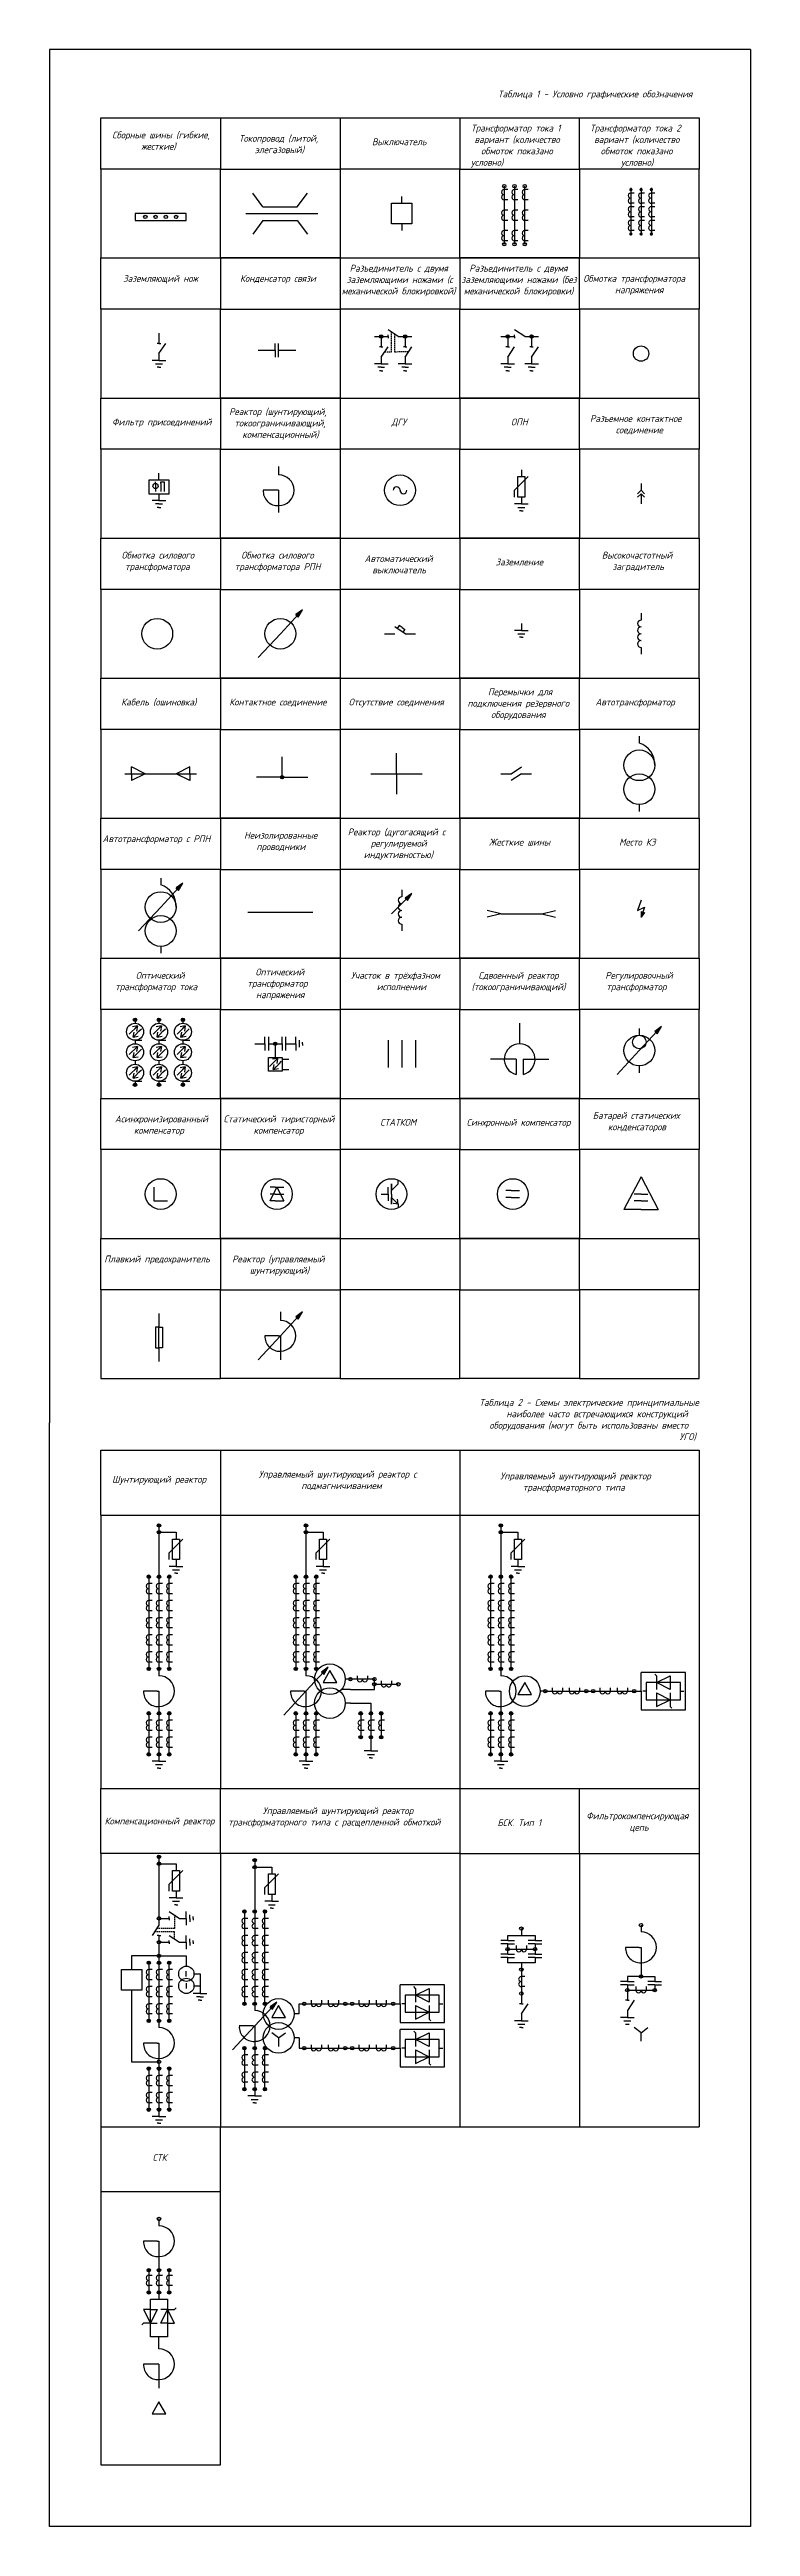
# Model space of a CAD drawing. Header units: millimetres. Extents: x -90775 to -89750, y 129750 to 133375.
import ezdxf

# ---------------------------------------------------------------- set-up
doc = ezdxf.new("R2010")
doc.units = ezdxf.units.MM
doc.linetypes.add('JIS_02_2.0', pattern=[3, 2, -1])
doc.layers.add('вспомогательные линии', color=11, linetype='Continuous', lineweight=30, transparency=0.5)
for name, color, linetype, lineweight in [('основные линии', 250, 'Continuous', 80), ('рамка-основные линии', 50, 'Continuous', 80), ('рамка-тонкие линии', 160, 'Continuous', 30), ('штриховые линии', 250, 'JIS_02_2.0', 30)]:
    doc.layers.add(name, color=color, linetype=linetype, lineweight=lineweight)
doc.styles.add('стиль 5 ГОСТ', font='GOST type B.ttf', dxfattribs={"oblique": 15, "height": 5})

msp = doc.modelspace()

# ---------------------------------------------------------------- texts
at = {"layer": 'основные линии', "lineweight": 30, "char_height": 10, "attachment_point": 1, "style": 'стиль 5 ГОСТ'}
for s, width, heights, insert in [('\\pi230.79204;Таблица 1 - Условно графические обозначения', 525, [0], (-90350, 133315)), ('\\pi32.53422;Заземляющий нож', 175, [0], (-90700, 133045)), ('\\pi28.5033;Конденсатор связи', 175, [0], (-90525, 133045)), ('\\pi13.89654;Разъединитель с двумя \\P\\pi9.60589;заземляющими ножами (с \\P\\pi2.2798;механической блокировкой)', 175, [0], (-90350, 133060)), ('\\pi13.89654;Разъединитель с двумя \\P\\pi2.43197;заземляющими ножами (без \\P\\pi5.74357;механической блокировки)', 175, [0], (-90175, 133060)), ('\\pi5.57045;Обмотка трансформатора \\P\\pi51.92502;напряжения', 175, [0], (-90000, 133045)), ('\\pi16.38205;Фильтр присоединений', 175, [0], (-90700, 132835)), ('\\pi12.56241;Реактор (шунтирующий, \\P\\pi20.31683;токоограничивающий, \\P\\pi31.91554;компенсационный)', 175, [0], (-90525, 132850)), ('\\pi75.14857;ДГУ', 175, [0], (-90350, 132835)), ('\\pi74.87286;ОПН', 175, [0], (-90175, 132835)), ('\\pi15.38205;Разъемное контактное \\P\\pi53.01248;соединение', 175, [0], (-90000, 132840)), ('\\pi30.33132;Обмотка силового \\P\\pi35.31312;трансформатора', 175, [0], (-90700, 132640)), ('\\pi30.33132;Обмотка силового \\P\\pi20.82214;трансформатора РПН', 175, [0], (-90525, 132640)), ('\\pi32.70089;Высокочастотный \\P\\pi48.30959;заградитель', 175, [0], (-90000, 132640)), ('\\pi35.69843;Автоматический \\P\\pi47.06321;выключатель', 175, [0], (-90350, 132635)), ('\\pi52.30234;Заземление', 175, [0], (-90175, 132630)), ('\\pi29.73438;Кабель (ошиновка)', 175, [0], (-90700, 132425)), ('\\pi12.91634;Контактное соединение', 175, [0], (-90525, 132425)), ('\\pi12.51248;Отсутствие соединения', 175, [0], (-90350, 132425)), ('\\pi41.12118;Перемычки для \\P\\pi11.19364;подключения резервного \\P\\pi45.59219;оборудования', 175, [0], (-90175, 132440)), ('\\pi23.32162;Автотрансформатор', 175, [0], (-90000, 132425)), ('\\pi2.52451;Автотрансформатор с РПН', 175, [0], (-90700, 132225)), ('\\pi34.44532;Неизолированные \\P\\pi52.51973;проводники', 175, [0], (-90525, 132230)), ('\\pi11.10589;Реактор (дугогасящий с \\P\\pi44.69415;регулируемой \\P\\pi34.43922;индуктивностью)', 175, [0], (-90350, 132235)), ('\\pi42.60669;Жесткие шины', 175, [0], (-90175, 132220)), ('\\pi57.94338;Место КЗ', 175, [0], (-90000, 132220)), ('\\pi51.12118;Оптический \\P\\pi20.95805;трансформатор тока', 175, [0], (-90700, 132025)), ('\\pi51.12118;Оптический \\P\\pi39.27689;трансформатор \\P\\pi51.92502;напряжения', 175, [0], (-90525, 132030)), ('\\pi15.63373;Участок в трёхфазном \\P\\pi53.41247;исполнении', 175, [0], (-90350, 132025)), ('\\pi27.27335;Сдвоенный реактор \\P\\pi17.19329;(токоограничивающий)', 175, [0], (-90175, 132025)), ('\\pi37.66466;Регулировочный \\P\\pi39.27689;трансформатор', 175, [0], (-90000, 132025)), ('\\pi20.61147;Асинхронизированный \\P\\pi48.39887;компенсатор', 175, [0], (-90700, 131815)), ('\\pi4.49799;Статический тиристорный \\P\\pi48.39887;компенсатор', 175, [0], (-90525, 131815)), ('\\pi58.51002;СТАТКОМ', 175, [0], (-90350, 131810)), ('\\pi9.94727;Синхронный компенсатор', 175, [0], (-90175, 131810)), ('\\pi19.33857;Батарей статических \\P\\pi41.58301;конденсаторов', 175, [0], (-90000, 131820)), ('\\pi9.95451;Плавкий предохранитель', 175, [0], (-90705, 131610)), ('\\pi17.04792;Реактор (управляемый \\P\\pi42.84502;шунтирующий)', 175, [0], (-90525, 131610)), ('\\pi16.36756;Шунтирующий реактор', 175, [0], (-90700, 131287.5)), ('\\pi55.85306;Управляемый шунтирующий реактор с \\P\\pi118.24437;подмагничиванием', 350, [0], (-90525, 131295)), ('\\pi61.79509;Управляемый шунтирующий реактор \\P\\pi94.60298;трансформаторного типа', 350, [0], (-90177.5, 131292.5)), ('\\pi61.79509;Управляемый шунтирующий реактор \\P\\pi11.31683;трансформаторного типа с расщепленной обмоткой', 350, [0], (-90525, 130802.5)), ('\\pi9.93277;Фильтрокомпенсирующая \\P\\pi73.08194;цепь', 175, [0], (-90000, 130795)), ('\\pi5.48156;Компенсационный реактор', 175, [0], (-90700, 130787.5)), ('\\pi54.96849;БСК. Тип 1', 175, [0], (-90175, 130785)), ('\\pi75.73712;СТК', 175, [31.3], (-90700, 130295))]:
    msp.add_mtext_dynamic_manual_height_columns(s, width=width, gutter_width=25, heights=heights, dxfattribs=dict(at, insert=insert))
at = {"layer": 'рамка-тонкие линии', "lineweight": 30, "attachment_point": 1, "style": 'стиль 5 ГОСТ'}
for s, width, insert, char_height in [('\\pi16.53342;{\\C256;\\c0;Сборные шины (гибкие, \\P\\pi59.13293;жесткие)}', 175, (-90700, 133255), 10), ('\\pi16.36704;{\\H2x;\\C256;\\c0;Трансформатор тока 1 \\P\\pi21.51168;вариант (количество \\P\\pi30.9835;обмоток показано \\P\\pi60.77306;условно)} ', 175, (-90175, 133265), 5), ('\\pi15.38205;{\\C256;\\c0;Трансформатор тока 2 \\P\\pi21.51168;вариант (количество \\P\\pi30.9835;обмоток показано \\P\\pi60.77306;условно)}', 175, (-90000, 133265), 10), ('\\pi26.93197;{\\C256;\\c0;Токопровод (литой, \\P\\pi50.03342;элегазовый)}', 175, (-90525, 133250), 10), ('\\pi46.56321;{\\C256;\\c0;Выключатель}', 175, (-90350, 133245), 10), ('\\pi28.57569;{\\C256;\\c0;Таблица 2 - Схемы электрические принципиальные \\P\\pi68.16989;наиболее часто встречающихся конструкций \\P\\pi43.28424;оборудования (могут быть использованы вместо \\P\\pi321.26975;УГО)}', 350, (-90175, 131400), 10)]:
    msp.add_mtext_dynamic_manual_height_columns(s, width=width, gutter_width=25, heights=[0], dxfattribs=dict(at, insert=insert, char_height=char_height))

# ---------------------------------------------------------------- hatches: boundary and pattern name
at = {"layer": 'основные линии', "lineweight": 30}
h = msp.add_hatch(color=256, dxfattribs=at)
h.dxf.hatch_style = 1
h.paths.add_polyline_path([(-90107.5, 133090, 1), (-90112.5, 133090, 1)])
h.paths.add_polyline_path([(-90092.5, 133090, 1), (-90097.5, 133090, 1)])
h.paths.add_polyline_path([(-90077.5, 133090, 1), (-90082.5, 133090, 1)])
h.paths.add_polyline_path([(-90107.5, 133175, 1), (-90112.5, 133175, 1)])
h.paths.add_polyline_path([(-90097.5, 133175, 1), (-90092.5, 133175, 1)])
h.paths.add_polyline_path([(-90082.5, 133175, 1), (-90077.5, 133175, 1)])
h = msp.add_hatch(color=256, dxfattribs=at)
h.dxf.hatch_style = 1
h.paths.add_polyline_path([(-89922.3, 133170, 1), (-89927.3, 133170, 1)])
h = msp.add_hatch(color=256, dxfattribs=at)
h.dxf.hatch_style = 1
h.paths.add_polyline_path([(-89907.4, 133170, 1), (-89912.4, 133170, 1)])
h = msp.add_hatch(color=256, dxfattribs=at)
h.dxf.hatch_style = 1
h.paths.add_polyline_path([(-89892.4, 133170, 1), (-89897.4, 133170, 1)])
h = msp.add_hatch(color=256, dxfattribs=at)
h.dxf.hatch_style = 1
h.paths.add_polyline_path([(-90632.5, 133130, 1), (-90637.5, 133130, 1)])
h.paths.add_polyline_path([(-90617.5, 133130, 1), (-90622.5, 133130, 1)])
h.paths.add_polyline_path([(-90602.5, 133130, 1), (-90607.5, 133130, 1)])
h.paths.add_polyline_path([(-90587.5, 133130, 1), (-90592.5, 133130, 1)])
h = msp.add_hatch(color=256, dxfattribs=at)
h.dxf.hatch_style = 1
h.paths.add_polyline_path([(-89922.4, 133105, 1), (-89927.4, 133105, 1)])
h = msp.add_hatch(color=256, dxfattribs=at)
h.dxf.hatch_style = 1
h.paths.add_polyline_path([(-89907.4, 133105, 1), (-89912.4, 133105, 1)])
h = msp.add_hatch(color=256, dxfattribs=at)
h.dxf.hatch_style = 1
h.paths.add_polyline_path([(-89892.4, 133105, 1), (-89897.4, 133105, 1)])
h = msp.add_hatch(color=256, dxfattribs=at)
h.dxf.hatch_style = 1
h.paths.add_polyline_path([(-90292.5, 132955), (-90290, 132955), (-90287.5, 132955, 1)])
h.paths.add_polyline_path([(-90287.5, 132955), (-90290, 132955), (-90290, 132952.5, 0.414214)])
h.paths.add_polyline_path([(-90290, 132955), (-90292.5, 132955, 0.414214), (-90290, 132952.5)])
h.paths.add_polyline_path([(-90257.5, 132955), (-90255, 132955), (-90252.5, 132955, 1)])
h.paths.add_polyline_path([(-90255, 132955), (-90257.5, 132955, 0.414214), (-90255, 132952.5)])
h.paths.add_polyline_path([(-90252.5, 132955), (-90255, 132955), (-90255, 132952.5, 0.414214)])
h = msp.add_hatch(color=256, dxfattribs=at)
h.dxf.hatch_style = 1
h.paths.add_polyline_path([(-90107.5, 132955), (-90105, 132955), (-90102.5, 132955, 1)])
h.paths.add_polyline_path([(-90102.5, 132955), (-90105, 132955), (-90105, 132952.5, 0.414214)])
h.paths.add_polyline_path([(-90105, 132955), (-90107.5, 132955, 0.414214), (-90105, 132952.5)])
h.paths.add_polyline_path([(-90072.5, 132955), (-90070, 132955), (-90067.5, 132955, 1)])
h.paths.add_polyline_path([(-90070, 132955), (-90072.5, 132955, 0.414214), (-90070, 132952.5)])
h.paths.add_polyline_path([(-90067.5, 132955), (-90070, 132955), (-90070, 132952.5, 0.414214)])
h = msp.add_hatch(color=256, dxfattribs=at)
h.dxf.hatch_style = 1
h.paths.add_polyline_path([(-90405, 132555), (-90414.9, 132548), (-90413.2, 132546.2)])
h.paths.add_polyline_path([(-90405, 132555), (-90413.2, 132546.2), (-90411.4, 132544.4)])
h = msp.add_hatch(color=256, dxfattribs=at)
h.dxf.hatch_style = 1
h.paths.add_polyline_path([(-90435, 132312.5, 0.414214), (-90437.5, 132310), (-90435, 132310)])
h.paths.add_polyline_path([(-90435, 132312.5), (-90435, 132310), (-90432.5, 132310, 0.414214)])
h.paths.add_polyline_path([(-90432.5, 132310), (-90435, 132310), (-90437.5, 132310, 1)])
h = msp.add_hatch(color=256, dxfattribs=at)
h.dxf.hatch_style = 1
h.paths.add_polyline_path([(-90580, 132155), (-90589.9, 132148), (-90588.2, 132146.2)])
h.paths.add_polyline_path([(-90580, 132155), (-90588.2, 132146.2), (-90586.4, 132144.4)])
h = msp.add_hatch(color=256, dxfattribs=at)
h.dxf.hatch_style = 1
h.paths.add_polyline_path([(-90245, 132140), (-90254.9, 132133), (-90253.2, 132131.2)])
h.paths.add_polyline_path([(-90245, 132140), (-90253.2, 132131.2), (-90251.4, 132129.4)])
h = msp.add_hatch(color=256, dxfattribs=at)
h.dxf.hatch_style = 1
h.paths.add_polyline_path([(-89907.5, 132112.6), (-89909.9, 132113.3), (-89910, 132105)])
h.paths.add_polyline_path([(-89905.1, 132111.9), (-89907.5, 132112.6), (-89910, 132105)])
h = msp.add_hatch(color=256, dxfattribs=at)
h.dxf.hatch_style = 1
h.paths.add_polyline_path([(-90652.5, 131955, 1), (-90647.5, 131955, 1)])
h = msp.add_hatch(color=256, dxfattribs=at)
h.dxf.hatch_style = 1
h.paths.add_polyline_path([(-90617.5, 131955, 1), (-90612.5, 131955, 1)])
h = msp.add_hatch(color=256, dxfattribs=at)
h.dxf.hatch_style = 1
h.paths.add_polyline_path([(-90582.5, 131955, 1), (-90577.5, 131955, 1)])
h = msp.add_hatch(color=256, dxfattribs=at)
h.dxf.hatch_style = 1
h.paths.add_polyline_path([(-90447.5, 131920), (-90442.5, 131920, 1)])
h.paths.add_polyline_path([(-90442.5, 131920), (-90445, 131920), (-90445, 131917.5, 0.414214)])
h.paths.add_polyline_path([(-90445, 131920), (-90447.5, 131920, 0.414214), (-90445, 131917.5)])
h = msp.add_hatch(color=256, dxfattribs=at)
h.dxf.hatch_style = 1
h.paths.add_polyline_path([(-89880, 131945), (-89889.9, 131938), (-89888.2, 131936.2)])
h.paths.add_polyline_path([(-89880, 131945), (-89888.2, 131936.2), (-89886.4, 131934.4)])
h = msp.add_hatch(color=256, dxfattribs=at)
h.dxf.hatch_style = 1
h.paths.add_polyline_path([(-90652.5, 131860, 1), (-90647.5, 131860, 1)])
h = msp.add_hatch(color=256, dxfattribs=at)
h.dxf.hatch_style = 1
h.paths.add_polyline_path([(-90617.5, 131860, 1), (-90612.5, 131860, 1)])
h = msp.add_hatch(color=256, dxfattribs=at)
h.dxf.hatch_style = 1
h.paths.add_polyline_path([(-90582.5, 131860, 1), (-90577.5, 131860, 1)])
h = msp.add_hatch(color=256, dxfattribs=at)
h.dxf.hatch_style = 1
h.paths.add_polyline_path([(-90405, 131527.5), (-90414.9, 131520.5), (-90413.1, 131518.7)])
h.paths.add_polyline_path([(-90405, 131527.5), (-90413.1, 131518.7), (-90411.4, 131516.9)])
h = msp.add_hatch(color=256, dxfattribs=at)
h.dxf.hatch_style = 1
h.paths.add_polyline_path([(-90617.5, 131215, 1), (-90612.5, 131215, 1)])
h.paths.add_polyline_path([(-90615, 131207.5), (-90615, 131205), (-90612.5, 131205, 0.414214)])
h.paths.add_polyline_path([(-90612.5, 131205), (-90615, 131205), (-90615, 131202.5, 0.414214)])
h.paths.add_polyline_path([(-90615, 131205), (-90615, 131207.5, 0.414214), (-90617.5, 131205, 0.414214), (-90615, 131202.5)])
h = msp.add_hatch(color=256, dxfattribs=at)
h.dxf.hatch_style = 1
h.paths.add_polyline_path([(-90402.5, 131215, 1), (-90397.5, 131215, 1)])
h.paths.add_polyline_path([(-90400, 131207.5), (-90400, 131205), (-90397.5, 131205, 0.414214)])
h.paths.add_polyline_path([(-90397.5, 131205), (-90400, 131205), (-90400, 131202.5, 0.414214)])
h.paths.add_polyline_path([(-90400, 131205), (-90400, 131207.5, 0.414214), (-90402.5, 131205, 0.414214), (-90400, 131202.5)])
h = msp.add_hatch(color=256, dxfattribs=at)
h.dxf.hatch_style = 1
h.paths.add_polyline_path([(-90117.5, 131215, 1), (-90112.5, 131215, 1)])
h.paths.add_polyline_path([(-90115, 131207.5), (-90115, 131205), (-90112.5, 131205, 0.414214)])
h.paths.add_polyline_path([(-90112.5, 131205), (-90115, 131205), (-90115, 131202.5, 0.414214)])
h.paths.add_polyline_path([(-90115, 131205), (-90115, 131207.5, 0.414214), (-90117.5, 131205, 0.414214), (-90115, 131202.5)])
h = msp.add_hatch(color=256, dxfattribs=at)
h.dxf.hatch_style = 1
h.paths.add_polyline_path([(-90632.5, 131140, 1), (-90627.5, 131140, 1)])
h.paths.add_polyline_path([(-90617.5, 131140, 1), (-90612.5, 131140, 1)])
h.paths.add_polyline_path([(-90602.5, 131140, 1), (-90597.5, 131140, 1)])
h = msp.add_hatch(color=256, dxfattribs=at)
h.dxf.hatch_style = 1
h.paths.add_polyline_path([(-90412.5, 131140, 1), (-90417.5, 131140, 1)])
h.paths.add_polyline_path([(-90402.5, 131140, 1), (-90397.5, 131140, 1)])
h.paths.add_polyline_path([(-90387.5, 131140, 1), (-90382.5, 131140, 1)])
h = msp.add_hatch(color=256, dxfattribs=at)
h.dxf.hatch_style = 1
h.paths.add_polyline_path([(-90127.5, 131140, 1), (-90132.5, 131140, 1)])
h.paths.add_polyline_path([(-90117.5, 131140, 1), (-90112.5, 131140, 1)])
h.paths.add_polyline_path([(-90102.5, 131140, 1), (-90097.5, 131140, 1)])
h = msp.add_hatch(color=256, dxfattribs=at)
h.dxf.hatch_style = 1
h.paths.add_polyline_path([(-90632.5, 131005, 1), (-90627.5, 131005, 1)])
h.paths.add_polyline_path([(-90617.5, 131005, 1), (-90612.5, 131005, 1)])
h.paths.add_polyline_path([(-90602.5, 131005, 1), (-90597.5, 131005, 1)])
h = msp.add_hatch(color=256, dxfattribs=at)
h.dxf.hatch_style = 1
h.paths.add_polyline_path([(-90412.5, 131005, 1), (-90417.5, 131005, 1)])
h.paths.add_polyline_path([(-90402.5, 131005, 1), (-90397.5, 131005, 1)])
h.paths.add_polyline_path([(-90387.5, 131005, 1), (-90382.5, 131005, 1)])
h = msp.add_hatch(color=256, dxfattribs=at)
h.dxf.hatch_style = 1
h.paths.add_polyline_path([(-90367.5, 131007.5), (-90377.4, 131000.5), (-90375.7, 130998.7)])
h.paths.add_polyline_path([(-90367.5, 131007.5), (-90375.7, 130998.7), (-90373.9, 130996.9)])
h = msp.add_hatch(color=256, dxfattribs=at)
h.dxf.hatch_style = 1
h.paths.add_polyline_path([(-90127.5, 131005, 1), (-90132.5, 131005, 1)])
h.paths.add_polyline_path([(-90117.5, 131005, 1), (-90112.5, 131005, 1)])
h.paths.add_polyline_path([(-90102.5, 131005, 1), (-90097.5, 131005, 1)])
h = msp.add_hatch(color=256, dxfattribs=at)
h.dxf.hatch_style = 1
h.paths.add_polyline_path([(-90302.5, 130990), (-90300, 130990), (-90300, 130987.5, 0.414214), (-90297.5, 130990, 1)])
h.paths.add_polyline_path([(-90300, 130990), (-90302.5, 130990, 0.414214), (-90300, 130987.5)], flags=17)
h.paths.add_polyline_path([(-90300, 130982.5), (-90300, 130985, 0.414214), (-90302.5, 130982.5, 0.414214), (-90300, 130980)])
h.paths.add_polyline_path([(-90297.5, 130982.5), (-90300, 130982.5), (-90300, 130980, 0.414214)])
h.paths.add_polyline_path([(-90300, 130985), (-90300, 130982.5), (-90297.5, 130982.5, 0.414214)])
h.paths.add_polyline_path([(-90262.5, 130982.5, 1), (-90267.5, 130982.5, 1)])
h.paths.add_polyline_path([(-90332.5, 130990), (-90335, 130990), (-90337.5, 130990, 1)])
h.paths.add_polyline_path([(-90337.5, 130990), (-90335, 130990), (-90332.5, 130990, 1)])
h = msp.add_hatch(color=256, dxfattribs=at)
h.dxf.hatch_style = 1
h.paths.add_polyline_path([(-90047.5, 130972.5), (-90050, 130972.5), (-90052.5, 130972.5, 1)])
h.paths.add_polyline_path([(-90052.5, 130972.5), (-90050, 130972.5), (-90047.5, 130972.5, 1)])
h.paths.add_polyline_path([(-89987.5, 130972.5), (-89990, 130972.5), (-89992.5, 130972.5, 1)])
h.paths.add_polyline_path([(-89992.5, 130972.5), (-89990, 130972.5), (-89987.5, 130972.5, 1)])
h.paths.add_polyline_path([(-89977.5, 130972.5), (-89980, 130972.5), (-89982.5, 130972.5, 1)])
h.paths.add_polyline_path([(-89982.5, 130972.5), (-89980, 130972.5), (-89977.5, 130972.5, 1)])
h.paths.add_polyline_path([(-89917.5, 130972.5), (-89920, 130972.5), (-89922.5, 130972.5, 1)])
h.paths.add_polyline_path([(-89922.5, 130972.5), (-89920, 130972.5), (-89917.5, 130972.5, 1)])
h = msp.add_hatch(color=256, dxfattribs=at)
h.dxf.hatch_style = 1
h.paths.add_polyline_path([(-90632.5, 130940, 1), (-90627.5, 130940, 1)])
h.paths.add_polyline_path([(-90617.5, 130940, 1), (-90612.5, 130940, 1)])
h.paths.add_polyline_path([(-90602.5, 130940, 1), (-90597.5, 130940, 1)])
h = msp.add_hatch(color=256, dxfattribs=at)
h.dxf.hatch_style = 1
h.paths.add_polyline_path([(-90412.5, 130940, 1), (-90417.5, 130940, 1)])
h.paths.add_polyline_path([(-90402.5, 130940, 1), (-90397.5, 130940, 1)])
h.paths.add_polyline_path([(-90387.5, 130940, 1), (-90382.5, 130940, 1)])
h = msp.add_hatch(color=256, dxfattribs=at)
h.dxf.hatch_style = 1
h.paths.add_polyline_path([(-90292.5, 130940, 1), (-90287.5, 130940, 1)])
h.paths.add_polyline_path([(-90305, 130942.5), (-90305, 130940), (-90305, 130937.5, 0.414214), (-90302.5, 130940, 0.414214)])
h.paths.add_polyline_path([(-90305, 130942.5, 0.414214), (-90307.5, 130940, 0.414214), (-90305, 130937.5), (-90305, 130940)])
h.paths.add_polyline_path([(-90322.5, 130940, 1), (-90317.5, 130940, 1)])
h.paths.add_polyline_path([(-90317.5, 130905, 1), (-90322.5, 130905, 1)])
h.paths.add_polyline_path([(-90305, 130905), (-90305, 130907.5, 0.414214), (-90307.5, 130905, 0.414214), (-90305, 130902.5)])
h.paths.add_polyline_path([(-90302.5, 130905, 0.414214), (-90305, 130907.5), (-90305, 130905), (-90305, 130902.5, 0.414214)])
h.paths.add_polyline_path([(-90287.5, 130905, 1), (-90292.5, 130905, 1)])
h = msp.add_hatch(color=256, dxfattribs=at)
h.dxf.hatch_style = 1
h.paths.add_polyline_path([(-90127.5, 130940, 1), (-90132.5, 130940, 1)])
h.paths.add_polyline_path([(-90117.5, 130940, 1), (-90112.5, 130940, 1)])
h.paths.add_polyline_path([(-90102.5, 130940, 1), (-90097.5, 130940, 1)])
h = msp.add_hatch(color=256, dxfattribs=at)
h.dxf.hatch_style = 1
h.paths.add_polyline_path([(-90632.5, 130880, 1), (-90627.5, 130880, 1)])
h.paths.add_polyline_path([(-90617.5, 130880, 1), (-90612.5, 130880, 1)])
h.paths.add_polyline_path([(-90602.5, 130880, 1), (-90597.5, 130880, 1)])
h = msp.add_hatch(color=256, dxfattribs=at)
h.dxf.hatch_style = 1
h.paths.add_polyline_path([(-90412.5, 130880, 1), (-90417.5, 130880, 1)])
h.paths.add_polyline_path([(-90402.5, 130880, 1), (-90397.5, 130880, 1)])
h.paths.add_polyline_path([(-90387.5, 130880, 1), (-90382.5, 130880, 1)])
h = msp.add_hatch(color=256, dxfattribs=at)
h.dxf.hatch_style = 1
h.paths.add_polyline_path([(-90127.5, 130880, 1), (-90132.5, 130880, 1)])
h.paths.add_polyline_path([(-90117.5, 130880, 1), (-90112.5, 130880, 1)])
h.paths.add_polyline_path([(-90102.5, 130880, 1), (-90097.5, 130880, 1)])
h = msp.add_hatch(color=256, dxfattribs=at)
h.dxf.hatch_style = 1
h.paths.add_polyline_path([(-90617.5, 130730, 1), (-90612.5, 130730, 1)])
h.paths.add_polyline_path([(-90615, 130722.5), (-90615, 130720), (-90612.5, 130720, 0.414214)])
h.paths.add_polyline_path([(-90612.5, 130720), (-90615, 130720), (-90615, 130717.5, 0.414214)])
h.paths.add_polyline_path([(-90615, 130720), (-90615, 130722.5, 0.414214), (-90617.5, 130720, 0.414214), (-90615, 130717.5)])
h = msp.add_hatch(color=256, dxfattribs=at)
h.dxf.hatch_style = 1
h.paths.add_polyline_path([(-90477.5, 130725, 1), (-90472.5, 130725, 1)])
h.paths.add_polyline_path([(-90475, 130717.5), (-90475, 130715), (-90472.5, 130715, 0.414214)])
h.paths.add_polyline_path([(-90472.5, 130715), (-90475, 130715), (-90475, 130712.5, 0.414214)])
h.paths.add_polyline_path([(-90475, 130715), (-90475, 130717.5, 0.414214), (-90477.5, 130715, 0.414214), (-90475, 130712.5)])
h = msp.add_hatch(color=256, dxfattribs=at)
h.dxf.hatch_style = 1
h.paths.add_polyline_path([(-90487.5, 130650, 1), (-90492.5, 130650, 1)])
h.paths.add_polyline_path([(-90477.5, 130650, 1), (-90472.5, 130650, 1)])
h.paths.add_polyline_path([(-90462.5, 130650, 1), (-90457.5, 130650, 1)])
h = msp.add_hatch(color=256, dxfattribs=at)
h.dxf.hatch_style = 1
h.paths.add_polyline_path([(-90615, 130642.5, 0.414214), (-90617.5, 130640, 0.414214), (-90615, 130637.5), (-90615, 130640)])
h.paths.add_polyline_path([(-90615, 130642.5), (-90615, 130640), (-90612.5, 130640, 0.414214)])
h.paths.add_polyline_path([(-90612.5, 130640), (-90615, 130640), (-90615, 130637.5, 0.414214)])
h.paths.add_polyline_path([(-90615, 130607.5, 0.414214), (-90617.5, 130605, 0.414214), (-90615, 130602.5), (-90615, 130605)])
h.paths.add_polyline_path([(-90615, 130607.5), (-90615, 130605), (-90612.5, 130605, 0.414214)])
h.paths.add_polyline_path([(-90612.5, 130605), (-90615, 130605), (-90615, 130602.5, 0.414214)])
h.paths.add_polyline_path([(-90615, 130587.5, 0.414214), (-90617.5, 130585), (-90615, 130585)])
h.paths.add_polyline_path([(-90615, 130587.5), (-90615, 130585), (-90612.5, 130585, 0.414214)])
h.paths.add_polyline_path([(-90612.5, 130585), (-90615, 130585), (-90615, 130582.5, 0.414214)])
h.paths.add_polyline_path([(-90615, 130585), (-90617.5, 130585, 0.414214), (-90615, 130582.5)])
h.paths.add_polyline_path([(-90612.5, 130430, 0.414214), (-90615, 130432.5), (-90615, 130427.5, 0.414214)])
h.paths.add_polyline_path([(-90615, 130432.5, 0.414214), (-90617.5, 130430), (-90615, 130430)])
h.paths.add_polyline_path([(-90615, 130430), (-90617.5, 130430, 0.414214), (-90615, 130427.5)])
h = msp.add_hatch(color=256, dxfattribs=at)
h.dxf.hatch_style = 1
h.paths.add_polyline_path([(-90087.5, 130625, 1), (-90082.5, 130625, 1)])
h.paths.add_polyline_path([(-90065, 130595), (-90067.5, 130595, 0.414214), (-90065, 130592.5)])
h.paths.add_polyline_path([(-90065, 130597.5, 0.414214), (-90067.5, 130595), (-90065, 130595)])
h.paths.add_polyline_path([(-90062.5, 130595, 0.414214), (-90065, 130597.5), (-90065, 130595), (-90065, 130592.5, 0.414214)])
h.paths.add_polyline_path([(-90102.5, 130595), (-90105, 130595), (-90105, 130592.5, 0.414214)])
h.paths.add_polyline_path([(-90105, 130597.5), (-90105, 130595), (-90102.5, 130595, 0.414214)])
h.paths.add_polyline_path([(-90105, 130597.5, 0.414214), (-90107.5, 130595, 0.414214), (-90105, 130592.5), (-90105, 130595)])
h.paths.add_polyline_path([(-90085, 130567.5, 0.414214), (-90087.5, 130565, 0.414214), (-90085, 130562.5), (-90085, 130565)])
h.paths.add_polyline_path([(-90082.5, 130565, 0.414214), (-90085, 130567.5), (-90085, 130565), (-90085, 130562.5, 0.414214)])
h.paths.add_polyline_path([(-90082.5, 130530, 0.414214), (-90085, 130532.5), (-90085, 130527.5, 0.414214)])
h.paths.add_polyline_path([(-90085, 130532.5, 0.414214), (-90087.5, 130530, 0.414214), (-90085, 130527.5)])
h = msp.add_hatch(color=256, dxfattribs=at)
h.dxf.hatch_style = 1
h.paths.add_polyline_path([(-89912.5, 130630, 1), (-89907.5, 130630, 1)])
h.paths.add_polyline_path([(-89910, 130557.5, 0.414214), (-89912.5, 130555), (-89910, 130555)])
h.paths.add_polyline_path([(-89907.5, 130555), (-89910, 130555), (-89912.5, 130555, 1)])
h.paths.add_polyline_path([(-89910, 130557.5), (-89910, 130555), (-89907.5, 130555, 0.414214)])
h.paths.add_polyline_path([(-89890, 130537.5, 0.414214), (-89892.5, 130535), (-89890, 130535)], flags=17)
h.paths.add_polyline_path([(-89887.5, 130535, 0.414214), (-89890, 130537.5), (-89890, 130535), (-89892.5, 130535, 1)])
h.paths.add_polyline_path([(-89930, 130535), (-89930, 130537.5, 0.414214), (-89932.5, 130535, 0.414214), (-89930, 130532.5)])
h.paths.add_polyline_path([(-89927.5, 130535), (-89930, 130535), (-89930, 130532.5, 0.414214)])
h.paths.add_polyline_path([(-89930, 130537.5), (-89930, 130535), (-89927.5, 130535, 0.414214)])
h = msp.add_hatch(color=256, dxfattribs=at)
h.dxf.hatch_style = 1
h.paths.add_polyline_path([(-90627.5, 130575, 1), (-90632.5, 130575, 1)])
h.paths.add_polyline_path([(-90617.5, 130575, 1), (-90612.5, 130575, 1)])
h.paths.add_polyline_path([(-90602.5, 130575, 1), (-90597.5, 130575, 1)])
h = msp.add_hatch(color=256, dxfattribs=at)
h.dxf.hatch_style = 1
h.paths.add_polyline_path([(-90487.5, 130515, 1), (-90492.5, 130515, 1)])
h.paths.add_polyline_path([(-90477.5, 130515, 1), (-90472.5, 130515, 1)])
h.paths.add_polyline_path([(-90462.5, 130515, 1), (-90457.5, 130515, 1)])
h = msp.add_hatch(color=256, dxfattribs=at)
h.dxf.hatch_style = 1
h.paths.add_polyline_path([(-90442.5, 130517.5), (-90452.4, 130510.5), (-90450.7, 130508.7)])
h.paths.add_polyline_path([(-90442.5, 130517.5), (-90450.7, 130508.7), (-90448.9, 130506.9)])
h = msp.add_hatch(color=256, dxfattribs=at)
h.dxf.hatch_style = 1
h.paths.add_polyline_path([(-90400, 130515), (-90402.5, 130515), (-90405, 130515, 1)])
h.paths.add_polyline_path([(-90405, 130515), (-90402.5, 130515), (-90400, 130515, 1)])
h.paths.add_polyline_path([(-90340, 130515), (-90345, 130515, 1)])
h.paths.add_polyline_path([(-90345, 130515), (-90340, 130515, 1)])
h.paths.add_polyline_path([(-90335, 130515), (-90330, 130515, 1)])
h.paths.add_polyline_path([(-90330, 130515), (-90335, 130515, 1)])
h.paths.add_polyline_path([(-90270, 130515), (-90272.5, 130515), (-90275, 130515, 1)])
h.paths.add_polyline_path([(-90275, 130515), (-90272.5, 130515), (-90270, 130515, 1)])
h.paths.add_polyline_path([(-90275, 130450), (-90272.5, 130450), (-90270, 130450, 1)])
h.paths.add_polyline_path([(-90270, 130450), (-90272.5, 130450), (-90275, 130450, 1)])
h.paths.add_polyline_path([(-90330, 130450), (-90335, 130450, 1)])
h.paths.add_polyline_path([(-90335, 130450), (-90330, 130450, 1)])
h.paths.add_polyline_path([(-90345, 130450), (-90340, 130450, 1)])
h.paths.add_polyline_path([(-90340, 130450), (-90345, 130450, 1)])
h.paths.add_polyline_path([(-90400, 130450), (-90402.5, 130450), (-90405, 130450, 1)])
h.paths.add_polyline_path([(-90405, 130450), (-90402.5, 130450), (-90400, 130450, 1)])
h = msp.add_hatch(color=256, dxfattribs=at)
h.dxf.hatch_style = 1
h.paths.add_polyline_path([(-90627.5, 130490, 1), (-90632.5, 130490, 1)])
h.paths.add_polyline_path([(-90617.5, 130490, 1), (-90612.5, 130490, 1)])
h.paths.add_polyline_path([(-90602.5, 130490, 1), (-90597.5, 130490, 1)])
h = msp.add_hatch(color=256, dxfattribs=at)
h.dxf.hatch_style = 1
h.paths.add_polyline_path([(-90487.5, 130450, 1), (-90492.5, 130450, 1)])
h.paths.add_polyline_path([(-90477.5, 130450, 1), (-90472.5, 130450, 1)])
h.paths.add_polyline_path([(-90462.5, 130450, 1), (-90457.5, 130450, 1)])
h = msp.add_hatch(color=256, dxfattribs=at)
h.dxf.hatch_style = 1
h.paths.add_polyline_path([(-90627.5, 130420, 1), (-90632.5, 130420, 1)])
h.paths.add_polyline_path([(-90617.5, 130420, 1), (-90612.5, 130420, 1)])
h.paths.add_polyline_path([(-90602.5, 130420, 1), (-90597.5, 130420, 1)])
h = msp.add_hatch(color=256, dxfattribs=at)
h.dxf.hatch_style = 1
h.paths.add_polyline_path([(-90487.5, 130390, 1), (-90492.5, 130390, 1)])
h.paths.add_polyline_path([(-90477.5, 130390, 1), (-90472.5, 130390, 1)])
h.paths.add_polyline_path([(-90462.5, 130390, 1), (-90457.5, 130390, 1)])
h = msp.add_hatch(color=256, dxfattribs=at)
h.dxf.hatch_style = 1
h.paths.add_polyline_path([(-90627.5, 130360, 1), (-90632.5, 130360, 1)])
h.paths.add_polyline_path([(-90617.5, 130360, 1), (-90612.5, 130360, 1)])
h.paths.add_polyline_path([(-90602.5, 130360, 1), (-90597.5, 130360, 1)])
h = msp.add_hatch(color=256, dxfattribs=at)
h.dxf.hatch_style = 1
h.paths.add_polyline_path([(-90627.5, 130125, 1), (-90632.5, 130125, 1)])
h.paths.add_polyline_path([(-90617.5, 130125, 1), (-90612.5, 130125, 1)])
h.paths.add_polyline_path([(-90602.5, 130125, 1), (-90597.5, 130125, 1)])
h = msp.add_hatch(color=256, dxfattribs=at)
h.dxf.hatch_style = 1
h.paths.add_polyline_path([(-90627.5, 130092.5, 1), (-90632.5, 130092.5, 1)])
h.paths.add_polyline_path([(-90617.5, 130092.5, 1), (-90612.5, 130092.5, 1)])
h.paths.add_polyline_path([(-90602.5, 130092.5, 1), (-90597.5, 130092.5, 1)])

# ---------------------------------------------------------------- linework, layer by layer
at = {"layer": 'вспомогательные линии', "lineweight": 30}
for p, q in [((-90413.2, 132546.2), (-90414.9, 132548)), ((-90413.2, 132546.2), (-90411.4, 132544.4)), ((-90588.2, 132146.2), (-90589.9, 132148)), ((-90588.2, 132146.2), (-90586.4, 132144.4)), ((-90253.2, 132131.2), (-90254.9, 132133)), ((-90253.2, 132131.2), (-90251.4, 132129.4)), ((-89888.2, 131936.2), (-89889.9, 131938)), ((-89888.2, 131936.2), (-89886.4, 131934.4)), ((-90413.1, 131518.7), (-90414.9, 131520.5)), ((-90413.1, 131518.7), (-90411.4, 131516.9)), ((-90375.7, 130998.7), (-90377.4, 131000.5)), ((-90375.7, 130998.7), (-90373.9, 130996.9)), ((-90450.7, 130508.7), (-90452.4, 130510.5)), ((-90450.7, 130508.7), (-90448.9, 130506.9))]:
    msp.add_line(p, q, dxfattribs=at)
at = {"layer": 'основные линии', "lineweight": 30}
for p, q in [((-90462.9, 133145), (-90477.9, 133165)), ((-90412.9, 133145), (-90397.9, 133165)), ((-90275, 133135), (-90275, 133150)), ((-90275, 133150), (-90245, 133150)), ((-90260, 133150), (-90260, 133160)), ((-90245, 133150), (-90245, 133120)), ((-90110, 133175), (-90110, 133090)), ((-90105, 133170), (-90110, 133170)), ((-90110, 133170), (-90110, 133162.5)), ((-90105, 133155), (-90110, 133155)), ((-90095, 133175), (-90095, 133090)), ((-90090, 133170), (-90095, 133170)), ((-90090, 133155), (-90095, 133155)), ((-90080, 133090), (-90080, 133175)), ((-90075, 133170), (-90080, 133170)), ((-90075, 133155), (-90080, 133155)), ((-89924.9, 133172.5), (-89924.9, 133105)), ((-89924.9, 133172.5), (-89924.9, 133160)), ((-89919.9, 133165), (-89924.9, 133165)), ((-89919.9, 133150.1), (-89924.9, 133150)), ((-89909.9, 133172.5), (-89909.9, 133105)), ((-89904.8, 133165), (-89909.8, 133165)), ((-89904.7, 133150.1), (-89909.7, 133150)), ((-89894.9, 133172.5), (-89894.9, 133105.2)), ((-89889.9, 133165), (-89894.9, 133165)), ((-89889.9, 133150.1), (-89894.9, 133150)), ((-90650, 133135), (-90650, 133125)), ((-90575, 133135), (-90650, 133135)), ((-90650, 133125), (-90575, 133125)), ((-90575, 133125), (-90575, 133135)), ((-90487.9, 133135), (-90382.9, 133135)), ((-90462.9, 133125), (-90477.9, 133105)), ((-90462.9, 133145), (-90412.9, 133145)), ((-90462.9, 133125), (-90412.9, 133125)), ((-90412.9, 133125), (-90397.9, 133105)), ((-90275, 133120), (-90275, 133135)), ((-90245, 133120), (-90275, 133120)), ((-90260, 133120), (-90260, 133110)), ((-90105, 133140), (-90110, 133140)), ((-90105, 133125), (-90110, 133125)), ((-90105, 133110), (-90110, 133110)), ((-90090, 133140), (-90095, 133140)), ((-90090, 133125), (-90095, 133125)), ((-90090, 133110), (-90095, 133110)), ((-90075, 133140), (-90080, 133140)), ((-90075, 133125), (-90080, 133125)), ((-90075, 133110), (-90080, 133110)), ((-89919.9, 133145), (-89924.9, 133145)), ((-89919.9, 133130.1), (-89924.9, 133130)), ((-89919.9, 133125), (-89924.9, 133125)), ((-89919.9, 133110.1), (-89924.9, 133110)), ((-89904.8, 133145), (-89909.8, 133145)), ((-89904.8, 133125), (-89909.8, 133125)), ((-89904.7, 133130.1), (-89909.7, 133130)), ((-89904.7, 133110.1), (-89909.7, 133110)), ((-89889.9, 133145), (-89894.9, 133145)), ((-89889.9, 133130.1), (-89894.9, 133130)), ((-89889.9, 133125), (-89894.9, 133125)), ((-89889.9, 133110.1), (-89894.9, 133110)), ((-90105, 133095), (-90110, 133095)), ((-90090, 133095), (-90095, 133095)), ((-90075, 133095), (-90080, 133095)), ((-90265, 132955), (-90280, 132965)), ((-90080, 132955), (-90095, 132965)), ((-90615, 132945), (-90617.5, 132945)), ((-90615, 132960), (-90615, 132945)), ((-90615, 132945), (-90612.5, 132945)), ((-90615, 132930), (-90605, 132945)), ((-90615, 132930), (-90615, 132920)), ((-90470, 132935), (-90445, 132935)), ((-90445, 132935), (-90445, 132945)), ((-90445, 132935), (-90445, 132925)), ((-90440, 132925), (-90440, 132945)), ((-90440, 132935), (-90415, 132935)), ((-90300, 132955), (-90290, 132955)), ((-90290, 132940), (-90292.5, 132940)), ((-90290, 132955), (-90280, 132955)), ((-90290, 132955), (-90290, 132940)), ((-90290, 132940), (-90287.5, 132940)), ((-90290, 132925), (-90280, 132940)), ((-90280, 132955), (-90280, 132957.5)), ((-90280, 132955), (-90280, 132952.5)), ((-90265, 132955), (-90255, 132955)), ((-90255, 132940), (-90257.5, 132940)), ((-90255, 132955), (-90245, 132955)), ((-90255, 132955), (-90255, 132940)), ((-90255, 132940), (-90252.5, 132940)), ((-90255, 132925), (-90245, 132940)), ((-90115, 132955), (-90105, 132955)), ((-90105, 132940), (-90107.5, 132940)), ((-90105, 132955), (-90095, 132955)), ((-90105, 132955), (-90105, 132940)), ((-90105, 132940), (-90102.5, 132940)), ((-90105, 132925), (-90095, 132940)), ((-90095, 132955), (-90095, 132957.5)), ((-90095, 132955), (-90095, 132952.5)), ((-90080, 132955), (-90070, 132955)), ((-90070, 132940), (-90072.5, 132940)), ((-90070, 132955), (-90060, 132955)), ((-90070, 132955), (-90070, 132940)), ((-90070, 132940), (-90067.5, 132940)), ((-90070, 132925), (-90060, 132940)), ((-90615, 132920), (-90625, 132920)), ((-90620, 132915), (-90610, 132915)), ((-90615, 132910), (-90617.5, 132910)), ((-90615, 132920), (-90605, 132920)), ((-90615, 132910), (-90612.5, 132910)), ((-90290, 132915), (-90300, 132915)), ((-90290, 132910), (-90295, 132910)), ((-90290, 132905), (-90292.5, 132905)), ((-90290, 132925), (-90290, 132915)), ((-90290, 132915), (-90280, 132915)), ((-90290, 132910), (-90285, 132910)), ((-90290, 132905), (-90287.5, 132905)), ((-90255, 132915), (-90265, 132915)), ((-90255, 132910), (-90260, 132910)), ((-90255, 132905), (-90257.5, 132905)), ((-90255, 132925), (-90255, 132915)), ((-90255, 132915), (-90245, 132915)), ((-90255, 132910), (-90250, 132910)), ((-90255, 132905), (-90252.5, 132905)), ((-90105, 132915), (-90115, 132915)), ((-90105, 132910), (-90110, 132910)), ((-90105, 132905), (-90107.5, 132905)), ((-90105, 132925), (-90105, 132915)), ((-90105, 132915), (-90095, 132915)), ((-90105, 132910), (-90100, 132910)), ((-90105, 132905), (-90102.5, 132905)), ((-90070, 132915), (-90080, 132915)), ((-90070, 132910), (-90075, 132910)), ((-90070, 132905), (-90072.5, 132905)), ((-90070, 132925), (-90070, 132915)), ((-90070, 132915), (-90060, 132915)), ((-90070, 132910), (-90065, 132910)), ((-90070, 132905), (-90067.5, 132905)), ((-90615, 132745), (-90615, 132755)), ((-90440, 132765), (-90440, 132752.5)), ((-90095, 132730), (-90075, 132750)), ((-90090, 132720), (-90090, 132750)), ((-90090, 132750), (-90085, 132750)), ((-90085, 132760), (-90085, 132750)), ((-90085, 132750), (-90080, 132750)), ((-90080, 132750), (-90080, 132720)), ((-90630, 132745), (-90630, 132725)), ((-90615, 132745), (-90630, 132745)), ((-90630, 132725), (-90615, 132725)), ((-90615, 132715), (-90625, 132715)), ((-90620, 132740), (-90620, 132742.5)), ((-90620, 132740), (-90620, 132728)), ((-90600, 132745), (-90615, 132745)), ((-90615, 132725), (-90615, 132715)), ((-90615, 132725), (-90600, 132725)), ((-90615, 132715), (-90605, 132715)), ((-90612.5, 132740), (-90612.5, 132742.5)), ((-90612.5, 132742.5), (-90607.5, 132742.5)), ((-90612.5, 132740), (-90612.5, 132728)), ((-90607.5, 132742.5), (-90607.5, 132728)), ((-90600, 132725), (-90600, 132745)), ((-90440, 132730), (-90462.5, 132730)), ((-90440, 132730), (-90440, 132707.5)), ((-90095, 132720), (-90095, 132730)), ((-90085, 132720), (-90090, 132720)), ((-90080, 132720), (-90085, 132720)), ((-90085, 132720), (-90085, 132710)), ((-89910, 132730), (-89915, 132725)), ((-89910, 132725), (-89915, 132720)), ((-89910, 132740), (-89910, 132730)), ((-89910, 132730), (-89905, 132725)), ((-89910, 132725), (-89905, 132720)), ((-89910, 132725), (-89910, 132710)), ((-90615, 132710), (-90620, 132710)), ((-90615, 132705), (-90617.5, 132705)), ((-90615, 132710), (-90610, 132710)), ((-90615, 132705), (-90612.5, 132705)), ((-90440, 132707.5), (-90440, 132697.5)), ((-90085, 132710), (-90095, 132710)), ((-90090, 132705), (-90080, 132705)), ((-90085, 132700), (-90087.5, 132700)), ((-90085, 132710), (-90075, 132710)), ((-90085, 132700), (-90082.5, 132700)), ((-90437.5, 132520), (-90405, 132555)), ((-90405, 132555), (-90414.9, 132548)), ((-90414.9, 132548), (-90411.4, 132544.4)), ((-90411.4, 132544.4), (-90405, 132555)), ((-90255, 132520), (-90270, 132530)), ((-90263.7, 132532), (-90266.7, 132527.8)), ((-90259.5, 132529.2), (-90263.7, 132532)), ((-90085, 132535), (-90085, 132525)), ((-89910, 132550), (-89910, 132540)), ((-90437.5, 132520), (-90470, 132485)), ((-90285, 132520), (-90270, 132520)), ((-90259.5, 132529.2), (-90255.4, 132526.4)), ((-90255.4, 132526.4), (-90258.3, 132522.2)), ((-90255, 132520), (-90240, 132520)), ((-90085, 132525), (-90095, 132525)), ((-90090, 132520), (-90080, 132520)), ((-90085, 132515), (-90087.5, 132515)), ((-90085, 132525), (-90075, 132525)), ((-90085, 132515), (-90082.5, 132515)), ((-89910, 132500), (-89910, 132490)), ((-89912.5, 132370), (-89912.5, 132360)), ((-90665, 132315), (-90655, 132315)), ((-90655, 132315), (-90655, 132325)), ((-90635, 132315), (-90655, 132325)), ((-90655, 132315), (-90655, 132305)), ((-90655, 132315), (-90635, 132315)), ((-90635, 132315), (-90655, 132305)), ((-90635, 132315), (-90590, 132315)), ((-90570, 132325), (-90590, 132315)), ((-90590, 132315), (-90570, 132315)), ((-90570, 132305), (-90590, 132315)), ((-90570, 132315), (-90570, 132325)), ((-90570, 132315), (-90570, 132305)), ((-90570, 132315), (-90560, 132315)), ((-90435, 132310), (-90435, 132340)), ((-90305, 132315), (-90267.5, 132315)), ((-90267.5, 132315), (-90267.5, 132345)), ((-90267.5, 132315), (-90230, 132315)), ((-90267.5, 132315), (-90267.5, 132285)), ((-90115, 132315), (-90100, 132315)), ((-90100, 132315), (-90085, 132325)), ((-90085, 132315), (-90100, 132305)), ((-90085, 132315), (-90070, 132315)), ((-90435, 132310), (-90472.5, 132310)), ((-90435, 132310), (-90397.5, 132310)), ((-89912.5, 132270), (-89912.5, 132260)), ((-90612.5, 132162.5), (-90612.5, 132152.5)), ((-90612.5, 132120), (-90580, 132155)), ((-90580, 132155), (-90589.9, 132148)), ((-90589.9, 132148), (-90586.4, 132144.4)), ((-90586.4, 132144.4), (-90580, 132155)), ((-90275, 132110), (-90245, 132140)), ((-90260, 132145), (-90260, 132135)), ((-90245, 132140), (-90254.9, 132133)), ((-90254.9, 132133), (-90251.4, 132129.4)), ((-90251.4, 132129.4), (-90245, 132140)), ((-90612.5, 132120), (-90645, 132085)), ((-90485, 132112.5), (-90390, 132112.5)), ((-90115, 132110), (-90135, 132115)), ((-90115, 132110), (-90135, 132105)), ((-90115, 132110), (-90055, 132110)), ((-90055, 132110), (-90035, 132115)), ((-90055, 132110), (-90035, 132105)), ((-89910, 132130), (-89915, 132115)), ((-89915, 132115), (-89905, 132120)), ((-89905, 132120), (-89910, 132105)), ((-89909.9, 132113.3), (-89910, 132105)), ((-89910, 132105), (-89907.5, 132112.6)), ((-89905.1, 132111.9), (-89910, 132105)), ((-89909.9, 132113.3), (-89907.5, 132112.6)), ((-89907.5, 132112.6), (-89905.1, 132111.9)), ((-90612.5, 132062.5), (-90612.5, 132052.5)), ((-90260, 132095), (-90260, 132085)), ((-90650, 131955), (-90650, 131950)), ((-90615, 131955), (-90615, 131950)), ((-90580, 131955), (-90580, 131950)), ((-90087.5, 131950), (-90087.5, 131920)), ((-90655, 131937.5), (-90658.5, 131934)), ((-90650, 131942.5), (-90655, 131937.5)), ((-90646.5, 131946), (-90653.9, 131944.7)), ((-90646.5, 131916), (-90653.9, 131914.7)), ((-90652.8, 131929.7), (-90651.5, 131937.1)), ((-90649.3, 131933.2), (-90652.8, 131929.7)), ((-90652.8, 131929.7), (-90645.4, 131931)), ((-90650, 131942.5), (-90646.5, 131946)), ((-90650, 131925), (-90650, 131920)), ((-90650, 131925), (-90640, 131925)), ((-90650, 131912.5), (-90646.5, 131916)), ((-90649.3, 131933.2), (-90644.3, 131938.2)), ((-90646.5, 131946), (-90647.8, 131938.6)), ((-90646.5, 131916), (-90647.8, 131908.6)), ((-90644.3, 131938.2), (-90640.7, 131941.8)), ((-90620, 131937.5), (-90623.5, 131934)), ((-90615, 131942.5), (-90620, 131937.5)), ((-90611.5, 131946), (-90618.9, 131944.7)), ((-90611.5, 131916), (-90618.9, 131914.7)), ((-90617.8, 131929.7), (-90616.5, 131937.1)), ((-90614.3, 131933.2), (-90617.8, 131929.7)), ((-90617.8, 131929.7), (-90610.4, 131931)), ((-90615, 131942.5), (-90611.5, 131946)), ((-90615, 131925), (-90615, 131920)), ((-90615, 131925), (-90605, 131925)), ((-90615, 131912.5), (-90611.5, 131916)), ((-90614.3, 131933.2), (-90609.3, 131938.2)), ((-90611.5, 131946), (-90612.8, 131938.6)), ((-90611.5, 131916), (-90612.8, 131908.6)), ((-90609.3, 131938.2), (-90605.7, 131941.8)), ((-90585, 131937.5), (-90588.5, 131934)), ((-90580, 131942.5), (-90585, 131937.5)), ((-90576.5, 131946), (-90583.9, 131944.7)), ((-90576.5, 131916), (-90583.9, 131914.7)), ((-90582.8, 131929.7), (-90581.5, 131937.1)), ((-90579.3, 131933.2), (-90582.8, 131929.7)), ((-90582.8, 131929.7), (-90575.4, 131931)), ((-90580, 131942.5), (-90576.5, 131946)), ((-90580, 131925), (-90580, 131920)), ((-90580, 131925), (-90570, 131925)), ((-90580, 131912.5), (-90576.5, 131916)), ((-90579.3, 131933.2), (-90574.3, 131938.2)), ((-90576.5, 131946), (-90577.8, 131938.6)), ((-90576.5, 131916), (-90577.8, 131908.6)), ((-90574.3, 131938.2), (-90570.7, 131941.8)), ((-90475, 131920), (-90460, 131920)), ((-90460, 131920), (-90460, 131930)), ((-90460, 131920), (-90460, 131910)), ((-90455, 131930), (-90455, 131920)), ((-90455, 131920), (-90435, 131920)), ((-90455, 131920), (-90455, 131910)), ((-90445, 131920), (-90445, 131900)), ((-90435, 131920), (-90435, 131930)), ((-90435, 131920), (-90435, 131910)), ((-90430, 131930), (-90430, 131910)), ((-90430, 131920), (-90415, 131920)), ((-90415, 131920), (-90415, 131930)), ((-90415, 131920), (-90415, 131910)), ((-90410, 131925), (-90410, 131915)), ((-90405, 131920), (-90405, 131922.5)), ((-90405, 131920), (-90405, 131917.5)), ((-90280, 131925), (-90280, 131885)), ((-90260, 131925), (-90260, 131885)), ((-90240, 131925), (-90240, 131885)), ((-89912.5, 131910), (-89880, 131945)), ((-89912.5, 131942.5), (-89912.5, 131932.5)), ((-89880, 131945), (-89889.9, 131938)), ((-89889.9, 131938), (-89886.4, 131934.4)), ((-89886.4, 131934.4), (-89880, 131945)), ((-90655, 131907.5), (-90658.5, 131904)), ((-90655, 131877.5), (-90658.5, 131874)), ((-90650, 131912.5), (-90655, 131907.5)), ((-90650, 131882.5), (-90655, 131877.5)), ((-90646.5, 131886), (-90653.9, 131884.7)), ((-90652.8, 131899.7), (-90651.5, 131907.1)), ((-90649.3, 131903.2), (-90652.8, 131899.7)), ((-90652.8, 131899.7), (-90645.4, 131901)), ((-90650, 131895), (-90650, 131890)), ((-90650, 131882.5), (-90646.5, 131886)), ((-90649.3, 131903.2), (-90644.3, 131908.2)), ((-90649.3, 131873.2), (-90644.3, 131878.2)), ((-90646.5, 131886), (-90647.8, 131878.6)), ((-90644.3, 131908.2), (-90640.7, 131911.8)), ((-90644.3, 131878.2), (-90640.7, 131881.8)), ((-90620, 131907.5), (-90623.5, 131904)), ((-90620, 131877.5), (-90623.5, 131874)), ((-90615, 131912.5), (-90620, 131907.5)), ((-90615, 131882.5), (-90620, 131877.5)), ((-90611.5, 131886), (-90618.9, 131884.7)), ((-90617.8, 131899.7), (-90616.5, 131907.1)), ((-90614.3, 131903.2), (-90617.8, 131899.7)), ((-90617.8, 131899.7), (-90610.4, 131901)), ((-90615, 131895), (-90615, 131890)), ((-90615, 131882.5), (-90611.5, 131886)), ((-90614.3, 131903.2), (-90609.3, 131908.2)), ((-90614.3, 131873.2), (-90609.3, 131878.2)), ((-90611.5, 131886), (-90612.8, 131878.6)), ((-90609.3, 131908.2), (-90605.7, 131911.8)), ((-90609.3, 131878.2), (-90605.7, 131881.8)), ((-90585, 131907.5), (-90588.5, 131904)), ((-90585, 131877.5), (-90588.5, 131874)), ((-90580, 131912.5), (-90585, 131907.5)), ((-90580, 131882.5), (-90585, 131877.5)), ((-90576.5, 131886), (-90583.9, 131884.7)), ((-90582.8, 131899.7), (-90581.5, 131907.1)), ((-90579.3, 131903.2), (-90582.8, 131899.7)), ((-90582.8, 131899.7), (-90575.4, 131901)), ((-90580, 131895), (-90580, 131890)), ((-90580, 131882.5), (-90576.5, 131886)), ((-90579.3, 131903.2), (-90574.3, 131908.2)), ((-90579.3, 131873.2), (-90574.3, 131878.2)), ((-90576.5, 131886), (-90577.8, 131878.6)), ((-90574.3, 131908.2), (-90570.7, 131911.8)), ((-90574.3, 131878.2), (-90570.7, 131881.8)), ((-90455, 131880), (-90455, 131900)), ((-90455, 131900), (-90445, 131900)), ((-90435, 131880), (-90455, 131880)), ((-90450, 131890), (-90453.5, 131886.5)), ((-90445, 131895), (-90450, 131890)), ((-90441.5, 131898.5), (-90448.9, 131897.2)), ((-90447.8, 131882.2), (-90446.5, 131889.6)), ((-90444.3, 131885.7), (-90447.8, 131882.2)), ((-90447.8, 131882.2), (-90440.4, 131883.5)), ((-90445, 131900), (-90435, 131900)), ((-90445, 131895), (-90441.5, 131898.5)), ((-90444.3, 131885.7), (-90439.3, 131890.7)), ((-90441.5, 131898.5), (-90442.8, 131891.1)), ((-90439.3, 131890.7), (-90435.7, 131894.3)), ((-90435, 131900), (-90435, 131897.5)), ((-90435, 131897.5), (-90425, 131897.5)), ((-90435, 131897.5), (-90435, 131882.5)), ((-90435, 131882.5), (-90425, 131882.5)), ((-90435, 131882.5), (-90435, 131880)), ((-90092.5, 131897.5), (-90130, 131897.5)), ((-90092.5, 131897.5), (-90110, 131897.5)), ((-90092.5, 131897.5), (-90092.5, 131875)), ((-90082.5, 131897.5), (-90045, 131897.5)), ((-90082.5, 131897.5), (-90082.5, 131875)), ((-89912.5, 131910), (-89945, 131875)), ((-89912.5, 131887.5), (-89912.5, 131877.5)), ((-90652.8, 131869.7), (-90651.5, 131877.1)), ((-90649.3, 131873.2), (-90652.8, 131869.7)), ((-90652.8, 131869.7), (-90645.4, 131871)), ((-90650, 131865), (-90650, 131860)), ((-90650, 131865), (-90640, 131865)), ((-90617.8, 131869.7), (-90616.5, 131877.1)), ((-90614.3, 131873.2), (-90617.8, 131869.7)), ((-90617.8, 131869.7), (-90610.4, 131871)), ((-90615, 131865), (-90615, 131860)), ((-90615, 131865), (-90605, 131865)), ((-90582.8, 131869.7), (-90581.5, 131877.1)), ((-90579.3, 131873.2), (-90582.8, 131869.7)), ((-90582.8, 131869.7), (-90575.4, 131871)), ((-90580, 131865), (-90580, 131860)), ((-90580, 131865), (-90570, 131865)), ((-90622.5, 131710), (-90622.5, 131690)), ((-90445, 131710), (-90452.5, 131710)), ((-90452.5, 131690), (-90442.5, 131710)), ((-90445, 131700), (-90452.5, 131700)), ((-90445, 131710), (-90442.5, 131710)), ((-90445, 131700), (-90442.5, 131700)), ((-90442.5, 131710), (-90432.5, 131710)), ((-90442.5, 131710), (-90432.5, 131690)), ((-90442.5, 131700), (-90432.5, 131700)), ((-90290, 131700), (-90280, 131700)), ((-90280, 131700), (-90280, 131710)), ((-90280, 131700), (-90280, 131690)), ((-90275, 131700), (-90275, 131715)), ((-90275, 131715), (-90275, 131705)), ((-90275, 131705), (-90265, 131715)), ((-90275, 131700), (-90275, 131685)), ((-90265, 131715), (-90265, 131720.2)), ((-90100, 131705), (-90107.5, 131705)), ((-90100, 131705), (-90087.5, 131705)), ((-89910, 131725), (-89935, 131677.5)), ((-89910, 131700), (-89920, 131700)), ((-89910, 131725), (-89885, 131677.5)), ((-89910, 131700), (-89900, 131700)), ((-90622.5, 131690), (-90602.5, 131690)), ((-90445, 131690), (-90452.5, 131690)), ((-90445, 131690), (-90442.5, 131690)), ((-90442.5, 131690), (-90432.5, 131690)), ((-90275, 131685), (-90275, 131695)), ((-90275, 131695), (-90265, 131685)), ((-90265, 131685), (-90272.4, 131686.3)), ((-90265, 131685), (-90266.3, 131692.4)), ((-90265, 131685), (-90265, 131679.8)), ((-90100, 131695), (-90107.5, 131695)), ((-90100, 131695), (-90087.5, 131695)), ((-89910, 131677.5), (-89935, 131677.5)), ((-89910, 131690), (-89920, 131690)), ((-89910, 131690), (-89900, 131690)), ((-89910, 131677.5), (-89885, 131677.5)), ((-90615, 131525), (-90615, 131505)), ((-90437.5, 131527.5), (-90437.5, 131515)), ((-90437.5, 131492.5), (-90405, 131527.5)), ((-90405, 131527.5), (-90414.9, 131520.5)), ((-90414.9, 131520.5), (-90411.4, 131516.9)), ((-90411.4, 131516.9), (-90405, 131527.5)), ((-90615, 131505), (-90620, 131505)), ((-90620, 131505), (-90620, 131475)), ((-90615, 131505), (-90610, 131505)), ((-90615, 131475), (-90615, 131505)), ((-90610, 131505), (-90610, 131475)), ((-90437.5, 131492.5), (-90470, 131457.5)), ((-90440, 131492.5), (-90460, 131492.5)), ((-90440, 131492.5), (-90437.5, 131492.5)), ((-90437.5, 131492.5), (-90437.5, 131470)), ((-90620, 131475), (-90615, 131475)), ((-90610, 131475), (-90615, 131475)), ((-90615, 131475), (-90615, 131455)), ((-90437.5, 131470), (-90437.5, 131457.5)), ((-90615, 131215), (-90615, 131205)), ((-90615, 131205), (-90590, 131205)), ((-90615, 131205), (-90615, 131140)), ((-90600, 131175), (-90580, 131195)), ((-90595, 131165), (-90595, 131195)), ((-90595, 131195), (-90590, 131195)), ((-90590, 131205), (-90590, 131195)), ((-90590, 131195), (-90585, 131195)), ((-90585, 131195), (-90585, 131165)), ((-90400, 131215), (-90400, 131205)), ((-90400, 131205), (-90375, 131205)), ((-90400, 131205), (-90400, 131140)), ((-90385, 131175), (-90365, 131195)), ((-90380, 131165), (-90380, 131195)), ((-90380, 131195), (-90375, 131195)), ((-90375, 131205), (-90375, 131195)), ((-90375, 131195), (-90370, 131195)), ((-90370, 131195), (-90370, 131165)), ((-90115, 131215), (-90115, 131205)), ((-90115, 131205), (-90090, 131205)), ((-90115, 131205), (-90115, 131140)), ((-90100, 131175), (-90080, 131195)), ((-90095, 131165), (-90095, 131195)), ((-90095, 131195), (-90090, 131195)), ((-90090, 131205), (-90090, 131195)), ((-90090, 131195), (-90085, 131195)), ((-90085, 131195), (-90085, 131165)), ((-90600, 131165), (-90600, 131175)), ((-90590, 131155), (-90600, 131155)), ((-90590, 131165), (-90595, 131165)), ((-90585, 131165), (-90590, 131165)), ((-90590, 131165), (-90590, 131155)), ((-90590, 131155), (-90580, 131155)), ((-90385, 131165), (-90385, 131175)), ((-90375, 131155), (-90385, 131155)), ((-90375, 131165), (-90380, 131165)), ((-90370, 131165), (-90375, 131165)), ((-90375, 131165), (-90375, 131155)), ((-90375, 131155), (-90365, 131155)), ((-90100, 131165), (-90100, 131175)), ((-90090, 131155), (-90100, 131155)), ((-90090, 131165), (-90095, 131165)), ((-90085, 131165), (-90090, 131165)), ((-90090, 131165), (-90090, 131155)), ((-90090, 131155), (-90080, 131155)), ((-90630, 131140), (-90630, 131005)), ((-90630, 131135), (-90630, 131127.5)), ((-90625, 131130), (-90630, 131130)), ((-90615, 131140), (-90615, 131005)), ((-90610, 131130), (-90615, 131130)), ((-90600, 131005), (-90600, 131140)), ((-90595, 131130), (-90600, 131130)), ((-90595, 131150), (-90585, 131150)), ((-90590, 131145), (-90592.5, 131145)), ((-90590, 131145), (-90587.5, 131145)), ((-90415, 131140), (-90415, 131005)), ((-90415, 131135), (-90415, 131127.5)), ((-90410, 131130), (-90415, 131130)), ((-90400, 131140), (-90400, 131005)), ((-90395, 131130), (-90400, 131130)), ((-90385, 131005), (-90385, 131140)), ((-90380, 131130), (-90385, 131130)), ((-90380, 131150), (-90370, 131150)), ((-90375, 131145), (-90377.5, 131145)), ((-90375, 131145), (-90372.5, 131145)), ((-90130, 131140), (-90130, 131005)), ((-90130, 131135), (-90130, 131127.5)), ((-90125, 131130), (-90130, 131130)), ((-90115, 131140), (-90115, 131005)), ((-90110, 131130), (-90115, 131130)), ((-90100, 131005), (-90100, 131140)), ((-90095, 131130), (-90100, 131130)), ((-90095, 131150), (-90085, 131150)), ((-90090, 131145), (-90092.5, 131145)), ((-90090, 131145), (-90087.5, 131145)), ((-90625, 131115), (-90630, 131115)), ((-90625, 131105), (-90630, 131105)), ((-90625, 131090), (-90630, 131090)), ((-90625, 131080), (-90630, 131080)), ((-90610, 131115), (-90615, 131115)), ((-90610, 131105), (-90615, 131105)), ((-90610, 131090), (-90615, 131090)), ((-90610, 131080), (-90615, 131080)), ((-90595, 131115), (-90600, 131115)), ((-90595, 131105), (-90600, 131105)), ((-90595, 131090), (-90600, 131090)), ((-90595, 131080), (-90600, 131080)), ((-90410, 131115), (-90415, 131115)), ((-90410, 131105), (-90415, 131105)), ((-90410, 131090), (-90415, 131090)), ((-90410, 131080), (-90415, 131080)), ((-90395, 131115), (-90400, 131115)), ((-90395, 131105), (-90400, 131105)), ((-90395, 131090), (-90400, 131090)), ((-90395, 131080), (-90400, 131080)), ((-90380, 131115), (-90385, 131115)), ((-90380, 131105), (-90385, 131105)), ((-90380, 131090), (-90385, 131090)), ((-90380, 131080), (-90385, 131080)), ((-90125, 131115), (-90130, 131115)), ((-90125, 131105), (-90130, 131105)), ((-90125, 131090), (-90130, 131090)), ((-90125, 131080), (-90130, 131080)), ((-90110, 131115), (-90115, 131115)), ((-90110, 131105), (-90115, 131105)), ((-90110, 131090), (-90115, 131090)), ((-90110, 131080), (-90115, 131080)), ((-90095, 131115), (-90100, 131115)), ((-90095, 131105), (-90100, 131105)), ((-90095, 131090), (-90100, 131090)), ((-90095, 131080), (-90100, 131080)), ((-90625, 131065), (-90630, 131065)), ((-90625, 131055), (-90630, 131055)), ((-90610, 131065), (-90615, 131065)), ((-90610, 131055), (-90615, 131055)), ((-90595, 131065), (-90600, 131065)), ((-90595, 131055), (-90600, 131055)), ((-90410, 131065), (-90415, 131065)), ((-90410, 131055), (-90415, 131055)), ((-90395, 131065), (-90400, 131065)), ((-90395, 131055), (-90400, 131055)), ((-90380, 131065), (-90385, 131065)), ((-90380, 131055), (-90385, 131055)), ((-90125, 131065), (-90130, 131065)), ((-90125, 131055), (-90130, 131055)), ((-90110, 131065), (-90115, 131065)), ((-90110, 131055), (-90115, 131055)), ((-90095, 131065), (-90100, 131065)), ((-90095, 131055), (-90100, 131055)), ((-90625, 131040), (-90630, 131040)), ((-90625, 131030), (-90630, 131030)), ((-90625, 131015), (-90630, 131015)), ((-90610, 131040), (-90615, 131040)), ((-90610, 131030), (-90615, 131030)), ((-90610, 131015), (-90615, 131015)), ((-90595, 131040), (-90600, 131040)), ((-90595, 131030), (-90600, 131030)), ((-90595, 131015), (-90600, 131015)), ((-90410, 131040), (-90415, 131040)), ((-90410, 131030), (-90415, 131030)), ((-90410, 131015), (-90415, 131015)), ((-90395, 131040), (-90400, 131040)), ((-90395, 131030), (-90400, 131030)), ((-90395, 131015), (-90400, 131015)), ((-90400, 130972.5), (-90367.5, 131007.5)), ((-90380, 131040), (-90385, 131040)), ((-90380, 131030), (-90385, 131030)), ((-90380, 131015), (-90385, 131015)), ((-90367.5, 131007.5), (-90377.4, 131000.5)), ((-90373.9, 130996.9), (-90367.5, 131007.5)), ((-90125, 131040), (-90130, 131040)), ((-90125, 131030), (-90130, 131030)), ((-90125, 131015), (-90130, 131015)), ((-90110, 131040), (-90115, 131040)), ((-90110, 131030), (-90115, 131030)), ((-90110, 131015), (-90115, 131015)), ((-90095, 131040), (-90100, 131040)), ((-90095, 131030), (-90100, 131030)), ((-90095, 131015), (-90100, 131015)), ((-90617.5, 130972.5), (-90637.5, 130972.5)), ((-90617.5, 130972.5), (-90615, 130972.5)), ((-90615, 131005), (-90615, 130995)), ((-90615, 130972.5), (-90615, 130950)), ((-90400, 130972.5), (-90432.5, 130937.5)), ((-90402.5, 130972.5), (-90422.5, 130972.5)), ((-90402.5, 130972.5), (-90400, 130972.5)), ((-90400, 131005), (-90400, 130995)), ((-90400, 130972.5), (-90400, 130950)), ((-90377.4, 131000.5), (-90373.9, 130996.9)), ((-90365, 131002.5), (-90375, 130985)), ((-90375, 130985), (-90355, 130985)), ((-90355, 130985), (-90365, 131002.5)), ((-90335, 130975), (-90348.2, 130975)), ((-90335, 130990), (-90342.5, 130990)), ((-90300, 130990), (-90335, 130990)), ((-90335, 130975), (-90300, 130975)), ((-90325, 130995), (-90325, 130990)), ((-90310, 130995), (-90310, 130990)), ((-90300, 130982.5), (-90300, 130990)), ((-90300, 130975), (-90300, 130982.5)), ((-90300, 130982.5), (-90265, 130982.5)), ((-90290, 130987.5), (-90290, 130982.5)), ((-90275, 130987.5), (-90275, 130982.5)), ((-90117.5, 130972.5), (-90137.5, 130972.5)), ((-90117.5, 130972.5), (-90115, 130972.5)), ((-90115, 131005), (-90115, 130995)), ((-90115, 130972.5), (-90115, 130950)), ((-90080, 130985), (-90090, 130967.5)), ((-90070, 130967.5), (-90080, 130985)), ((-90050, 130972.5), (-90057.5, 130972.5)), ((-90050, 130972.5), (-89990, 130972.5)), ((-90040, 130977.5), (-90040, 130972.5)), ((-90025, 130977.5), (-90025, 130972.5)), ((-90015, 130977.5), (-90015, 130972.5)), ((-90000, 130977.5), (-90000, 130972.5)), ((-89990, 130972.5), (-89980, 130972.5)), ((-89980, 130972.5), (-89920, 130972.5)), ((-89970, 130977.5), (-89970, 130972.5)), ((-89955, 130977.5), (-89955, 130972.5)), ((-89945, 130977.5), (-89945, 130972.5)), ((-89930, 130977.5), (-89930, 130972.5)), ((-89920, 130972.5), (-89910, 130972.5)), ((-89910, 130972.5), (-89910, 131000)), ((-89845, 131000), (-89910, 131000)), ((-89910, 130972.5), (-89910, 130945)), ((-89902.5, 130972.5), (-89907.5, 130972.5)), ((-89902.5, 130985), (-89902.5, 130972.5)), ((-89852.5, 130985), (-89902.5, 130985)), ((-89902.5, 130972.5), (-89902.5, 130960)), ((-89887.5, 130995), (-89890, 130997.5)), ((-89887.5, 130995), (-89887.5, 130975)), ((-89887.5, 130985), (-89867.5, 130995)), ((-89867.5, 130975), (-89887.5, 130985)), ((-89867.5, 130995), (-89867.5, 130975)), ((-89852.5, 130960), (-89852.5, 130985)), ((-89852.5, 130972.5), (-89847.5, 130972.5)), ((-89845, 130945), (-89845, 131000)), ((-90630, 130940), (-90630, 130880)), ((-90630, 130935), (-90630, 130927.5)), ((-90615, 130950), (-90615, 130940)), ((-90615, 130940), (-90615, 130880)), ((-90600, 130880), (-90600, 130940)), ((-90415, 130940), (-90415, 130880)), ((-90415, 130935), (-90415, 130927.5)), ((-90400, 130950), (-90400, 130940)), ((-90400, 130940), (-90400, 130880)), ((-90385, 130880), (-90385, 130940)), ((-90335, 130955), (-90342.5, 130955)), ((-90335, 130955), (-90305, 130955)), ((-90320, 130940), (-90320, 130905)), ((-90305, 130955), (-90305, 130940)), ((-90305, 130940), (-90305, 130905)), ((-90290, 130940), (-90290, 130905)), ((-90130, 130940), (-90130, 130880)), ((-90130, 130935), (-90130, 130927.5)), ((-90115, 130950), (-90115, 130940)), ((-90115, 130940), (-90115, 130880)), ((-90100, 130880), (-90100, 130940)), ((-90090, 130967.5), (-90070, 130967.5)), ((-89910, 130945), (-89845, 130945)), ((-89902.5, 130960), (-89852.5, 130960)), ((-89887.5, 130970), (-89887.5, 130950)), ((-89887.5, 130970), (-89867.5, 130960)), ((-89887.5, 130950), (-89867.5, 130960)), ((-89867.5, 130970), (-89867.5, 130950)), ((-89867.5, 130950), (-89865, 130947.5)), ((-90625, 130930), (-90630, 130930)), ((-90625, 130915), (-90630, 130915)), ((-90625, 130905), (-90630, 130905)), ((-90610, 130930), (-90615, 130930)), ((-90610, 130915), (-90615, 130915)), ((-90610, 130905), (-90615, 130905)), ((-90595, 130930), (-90600, 130930)), ((-90595, 130915), (-90600, 130915)), ((-90595, 130905), (-90600, 130905)), ((-90410, 130930), (-90415, 130930)), ((-90410, 130915), (-90415, 130915)), ((-90410, 130905), (-90415, 130905)), ((-90395, 130930), (-90400, 130930)), ((-90395, 130915), (-90400, 130915)), ((-90395, 130905), (-90400, 130905)), ((-90380, 130930), (-90385, 130930)), ((-90380, 130915), (-90385, 130915)), ((-90380, 130905), (-90385, 130905)), ((-90315, 130930), (-90320, 130930)), ((-90315, 130915), (-90320, 130915)), ((-90300, 130930), (-90305, 130930)), ((-90300, 130915), (-90305, 130915)), ((-90305, 130905), (-90305, 130885)), ((-90285, 130930), (-90290, 130930)), ((-90285, 130915), (-90290, 130915)), ((-90125, 130930), (-90130, 130930)), ((-90125, 130915), (-90130, 130915)), ((-90125, 130905), (-90130, 130905)), ((-90110, 130930), (-90115, 130930)), ((-90110, 130915), (-90115, 130915)), ((-90110, 130905), (-90115, 130905)), ((-90095, 130930), (-90100, 130930)), ((-90095, 130915), (-90100, 130915)), ((-90095, 130905), (-90100, 130905)), ((-90625, 130890), (-90630, 130890)), ((-90615, 130870), (-90625, 130870)), ((-90620, 130865), (-90610, 130865)), ((-90610, 130890), (-90615, 130890)), ((-90615, 130880), (-90615, 130870)), ((-90615, 130870), (-90605, 130870)), ((-90595, 130890), (-90600, 130890)), ((-90410, 130890), (-90415, 130890)), ((-90400, 130870), (-90410, 130870)), ((-90405, 130865), (-90395, 130865)), ((-90395, 130890), (-90400, 130890)), ((-90400, 130880), (-90400, 130870)), ((-90400, 130870), (-90390, 130870)), ((-90380, 130890), (-90385, 130890)), ((-90305, 130885), (-90315, 130885)), ((-90310, 130880), (-90300, 130880)), ((-90305, 130875), (-90307.5, 130875)), ((-90305, 130885), (-90295, 130885)), ((-90305, 130875), (-90302.5, 130875)), ((-90125, 130890), (-90130, 130890)), ((-90115, 130870), (-90125, 130870)), ((-90120, 130865), (-90110, 130865)), ((-90110, 130890), (-90115, 130890)), ((-90115, 130880), (-90115, 130870)), ((-90115, 130870), (-90105, 130870)), ((-90095, 130890), (-90100, 130890)), ((-90615, 130860), (-90617.5, 130860)), ((-90615, 130860), (-90612.5, 130860)), ((-90400, 130860), (-90402.5, 130860)), ((-90400, 130860), (-90397.5, 130860)), ((-90115, 130860), (-90117.5, 130860)), ((-90115, 130860), (-90112.5, 130860)), ((-90615, 130730), (-90615, 130720)), ((-90615, 130720), (-90590, 130720)), ((-90615, 130720), (-90615, 130640)), ((-90590, 130720), (-90590, 130710)), ((-90475, 130725), (-90475, 130715)), ((-90600, 130690), (-90580, 130710)), ((-90600, 130680), (-90600, 130690)), ((-90595, 130680), (-90595, 130710)), ((-90595, 130710), (-90590, 130710)), ((-90590, 130710), (-90585, 130710)), ((-90585, 130710), (-90585, 130680)), ((-90475, 130715), (-90450, 130715)), ((-90475, 130715), (-90475, 130650)), ((-90460, 130685), (-90440, 130705)), ((-90460, 130675), (-90460, 130685)), ((-90455, 130675), (-90455, 130705)), ((-90455, 130705), (-90450, 130705)), ((-90450, 130715), (-90450, 130705)), ((-90450, 130705), (-90445, 130705)), ((-90445, 130705), (-90445, 130675)), ((-90590, 130670), (-90600, 130670)), ((-90600, 130650), (-90585, 130640)), ((-90590, 130680), (-90595, 130680)), ((-90595, 130665), (-90585, 130665)), ((-90590, 130660), (-90592.5, 130660)), ((-90585, 130680), (-90590, 130680)), ((-90590, 130680), (-90590, 130670)), ((-90590, 130670), (-90580, 130670)), ((-90590, 130660), (-90587.5, 130660)), ((-90575, 130640), (-90575, 130650)), ((-90570, 130640), (-90570, 130645)), ((-90490, 130650), (-90490, 130515)), ((-90490, 130645), (-90490, 130637.5)), ((-90475, 130650), (-90475, 130515)), ((-90450, 130665), (-90460, 130665)), ((-90460, 130515), (-90460, 130650)), ((-90450, 130675), (-90455, 130675)), ((-90455, 130660), (-90445, 130660)), ((-90450, 130655), (-90452.5, 130655)), ((-90445, 130675), (-90450, 130675)), ((-90450, 130675), (-90450, 130665)), ((-90450, 130665), (-90440, 130665)), ((-90450, 130655), (-90447.5, 130655)), ((-90615, 130630), (-90625, 130615)), ((-90615, 130615), (-90617.5, 130615)), ((-90615, 130640), (-90615, 130630)), ((-90615, 130640), (-90600, 130640)), ((-90615, 130615), (-90612.5, 130615)), ((-90615, 130615), (-90615, 130605)), ((-90600, 130640), (-90600, 130642.5)), ((-90600, 130640), (-90600, 130637.5)), ((-90600, 130615), (-90585, 130605)), ((-90585, 130640), (-90575, 130640)), ((-90575, 130640), (-90575, 130630)), ((-90575, 130605), (-90575, 130615)), ((-90570, 130640), (-90570, 130635)), ((-90570, 130605), (-90570, 130610)), ((-90565, 130640), (-90565, 130642.5)), ((-90565, 130640), (-90565, 130637.5)), ((-90485, 130640), (-90490, 130640)), ((-90485, 130625), (-90490, 130625)), ((-90485, 130615), (-90490, 130615)), ((-90470, 130640), (-90475, 130640)), ((-90470, 130625), (-90475, 130625)), ((-90470, 130615), (-90475, 130615)), ((-90455, 130640), (-90460, 130640)), ((-90455, 130625), (-90460, 130625)), ((-90455, 130615), (-90460, 130615)), ((-90105, 130607.5), (-90105, 130615)), ((-90105, 130615), (-90085, 130615)), ((-90085, 130625), (-90085, 130615)), ((-90085, 130615), (-90065, 130615)), ((-90065, 130615), (-90065, 130607.5)), ((-89910, 130630), (-89910, 130620)), ((-90615, 130585), (-90655, 130585)), ((-90655, 130585), (-90655, 130565)), ((-90630, 130575), (-90630, 130490)), ((-90615, 130605), (-90615, 130585)), ((-90615, 130605), (-90600, 130605)), ((-90615, 130585), (-90575, 130585)), ((-90615, 130585), (-90615, 130575)), ((-90615, 130575), (-90615, 130490)), ((-90600, 130605), (-90600, 130607.5)), ((-90600, 130605), (-90600, 130602.5)), ((-90600, 130490), (-90600, 130575)), ((-90585, 130605), (-90575, 130605)), ((-90575, 130605), (-90575, 130595)), ((-90575, 130585), (-90575, 130570)), ((-90570, 130605), (-90570, 130600)), ((-90565, 130605), (-90565, 130607.5)), ((-90565, 130605), (-90565, 130602.5)), ((-90485, 130600), (-90490, 130600)), ((-90485, 130590), (-90490, 130590)), ((-90485, 130575), (-90490, 130575)), ((-90470, 130600), (-90475, 130600)), ((-90470, 130590), (-90475, 130590)), ((-90470, 130575), (-90475, 130575)), ((-90455, 130600), (-90460, 130600)), ((-90455, 130590), (-90460, 130590)), ((-90455, 130575), (-90460, 130575)), ((-90105, 130607.5), (-90115, 130607.5)), ((-90105, 130602.5), (-90115, 130602.5)), ((-90105, 130587.5), (-90115, 130587.5)), ((-90105, 130582.5), (-90115, 130582.5)), ((-90105, 130607.5), (-90095, 130607.5)), ((-90105, 130595), (-90105, 130602.5)), ((-90105, 130602.5), (-90095, 130602.5)), ((-90105, 130587.5), (-90105, 130595)), ((-90105, 130595), (-90065, 130595)), ((-90105, 130587.5), (-90095, 130587.5)), ((-90105, 130575), (-90105, 130582.5)), ((-90105, 130582.5), (-90095, 130582.5)), ((-90085, 130575), (-90105, 130575)), ((-90092.5, 130600), (-90092.5, 130595)), ((-90065, 130575), (-90085, 130575)), ((-90085, 130575), (-90085, 130565)), ((-90077.5, 130600), (-90077.5, 130595)), ((-90065, 130607.5), (-90075, 130607.5)), ((-90065, 130602.5), (-90075, 130602.5)), ((-90065, 130587.5), (-90075, 130587.5)), ((-90065, 130582.5), (-90075, 130582.5)), ((-90065, 130607.5), (-90055, 130607.5)), ((-90065, 130602.5), (-90055, 130602.5)), ((-90065, 130602.5), (-90065, 130595)), ((-90065, 130595), (-90065, 130587.5)), ((-90065, 130587.5), (-90055, 130587.5)), ((-90065, 130582.5), (-90055, 130582.5)), ((-90065, 130582.5), (-90065, 130575)), ((-89912.5, 130597.5), (-89932.5, 130597.5)), ((-89912.5, 130597.5), (-89910, 130597.5)), ((-89910, 130597.5), (-89910, 130575)), ((-89910, 130575), (-89910, 130555)), ((-90670, 130535), (-90670, 130565)), ((-90670, 130565), (-90655, 130565)), ((-90655, 130565), (-90640, 130565)), ((-90640, 130565), (-90640, 130535)), ((-90630, 130570), (-90630, 130562.5)), ((-90625, 130565), (-90630, 130565)), ((-90625, 130550), (-90630, 130550)), ((-90625, 130540), (-90630, 130540)), ((-90610, 130565), (-90615, 130565)), ((-90610, 130550), (-90615, 130550)), ((-90610, 130540), (-90615, 130540)), ((-90595, 130565), (-90600, 130565)), ((-90595, 130550), (-90600, 130550)), ((-90595, 130540), (-90600, 130540)), ((-90575, 130555), (-90575, 130562.5)), ((-90575, 130545), (-90575, 130537.5)), ((-90563.8, 130558.8), (-90555, 130558.8)), ((-90563.8, 130541.2), (-90555, 130541.2)), ((-90555, 130558.8), (-90555, 130530)), ((-90485, 130565), (-90490, 130565)), ((-90485, 130550), (-90490, 130550)), ((-90485, 130540), (-90490, 130540)), ((-90470, 130565), (-90475, 130565)), ((-90470, 130550), (-90475, 130550)), ((-90470, 130540), (-90475, 130540)), ((-90455, 130565), (-90460, 130565)), ((-90455, 130550), (-90460, 130550)), ((-90455, 130540), (-90460, 130540)), ((-90262.5, 130515), (-90262.5, 130542.5)), ((-90197.5, 130542.5), (-90262.5, 130542.5)), ((-90240, 130537.5), (-90242.5, 130540)), ((-90240, 130537.5), (-90240, 130517.5)), ((-90240, 130527.5), (-90220, 130537.5)), ((-90220, 130537.5), (-90220, 130517.5)), ((-90197.5, 130487.5), (-90197.5, 130542.5)), ((-90085, 130565), (-90085, 130515)), ((-90080, 130555), (-90085, 130555)), ((-90080, 130540), (-90085, 130540)), ((-89930, 130547.5), (-89940, 130547.5)), ((-89930, 130542.5), (-89940, 130542.5)), ((-89910, 130555), (-89930, 130555)), ((-89930, 130555), (-89930, 130547.5)), ((-89930, 130547.5), (-89920, 130547.5)), ((-89930, 130542.5), (-89920, 130542.5)), ((-89930, 130542.5), (-89930, 130535)), ((-89917.5, 130540), (-89917.5, 130535)), ((-89910, 130555), (-89890, 130555)), ((-89902.5, 130540), (-89902.5, 130535)), ((-89890, 130547.5), (-89900, 130547.5)), ((-89890, 130542.5), (-89900, 130542.5)), ((-89890, 130555), (-89890, 130547.5)), ((-89890, 130547.5), (-89880, 130547.5)), ((-89890, 130542.5), (-89880, 130542.5)), ((-89890, 130542.5), (-89890, 130535)), ((-90655, 130535), (-90670, 130535)), ((-90640, 130535), (-90655, 130535)), ((-90655, 130535), (-90655, 130430)), ((-90625, 130525), (-90630, 130525)), ((-90625, 130515), (-90630, 130515)), ((-90625, 130500), (-90630, 130500)), ((-90610, 130525), (-90615, 130525)), ((-90610, 130515), (-90615, 130515)), ((-90610, 130500), (-90615, 130500)), ((-90595, 130525), (-90600, 130525)), ((-90595, 130515), (-90600, 130515)), ((-90595, 130500), (-90600, 130500)), ((-90555, 130530), (-90565, 130530)), ((-90555, 130525), (-90560, 130525)), ((-90555, 130520), (-90557.5, 130520)), ((-90555, 130530), (-90545, 130530)), ((-90555, 130525), (-90550, 130525)), ((-90555, 130520), (-90552.5, 130520)), ((-90485, 130525), (-90490, 130525)), ((-90470, 130525), (-90475, 130525)), ((-90475, 130482.5), (-90442.5, 130517.5)), ((-90475, 130515), (-90475, 130505)), ((-90455, 130525), (-90460, 130525)), ((-90442.5, 130517.5), (-90452.4, 130510.5)), ((-90452.4, 130510.5), (-90448.9, 130506.9)), ((-90440, 130512.5), (-90450, 130495)), ((-90448.9, 130506.9), (-90442.5, 130517.5)), ((-90430, 130495), (-90440, 130512.5)), ((-90410, 130500), (-90417.5, 130500)), ((-90410, 130500), (-90410, 130515)), ((-90410, 130515), (-90402.5, 130515)), ((-90402.5, 130515), (-90272.5, 130515)), ((-90392.5, 130520), (-90392.5, 130515)), ((-90377.5, 130520), (-90377.5, 130515)), ((-90367.5, 130520), (-90367.5, 130515)), ((-90352.5, 130520), (-90352.5, 130515)), ((-90322.5, 130520), (-90322.5, 130515)), ((-90307.5, 130520), (-90307.5, 130515)), ((-90297.5, 130520), (-90297.5, 130515)), ((-90282.5, 130520), (-90282.5, 130515)), ((-90272.5, 130515), (-90262.5, 130515)), ((-90262.5, 130515), (-90262.5, 130487.5)), ((-90255, 130515), (-90260, 130515)), ((-90255, 130527.5), (-90255, 130515)), ((-90205, 130527.5), (-90255, 130527.5)), ((-90255, 130515), (-90255, 130502.5)), ((-90255, 130502.5), (-90205, 130502.5)), ((-90220, 130517.5), (-90240, 130527.5)), ((-90240, 130512.5), (-90240, 130492.5)), ((-90240, 130512.5), (-90220, 130502.5)), ((-90240, 130492.5), (-90220, 130502.5)), ((-90220, 130512.5), (-90220, 130492.5)), ((-90205, 130502.5), (-90205, 130527.5)), ((-90205, 130515), (-90200, 130515)), ((-90085, 130515), (-90087.5, 130515)), ((-90085, 130515), (-90082.5, 130515)), ((-90085, 130500), (-90075, 130515)), ((-90085, 130500), (-90085, 130490)), ((-89930, 130520), (-89932.5, 130520)), ((-89930, 130535), (-89890, 130535)), ((-89930, 130535), (-89930, 130520)), ((-89930, 130520), (-89927.5, 130520)), ((-89920, 130520), (-89930, 130505)), ((-89930, 130505), (-89930, 130495)), ((-90615, 130490), (-90615, 130480)), ((-90475, 130482.5), (-90507.5, 130447.5)), ((-90477.5, 130482.5), (-90497.5, 130482.5)), ((-90477.5, 130482.5), (-90475, 130482.5)), ((-90475, 130482.5), (-90475, 130460)), ((-90450, 130495), (-90430, 130495)), ((-90440, 130465), (-90450, 130472.5)), ((-90440, 130465), (-90430, 130472.5)), ((-90440, 130465), (-90440, 130452.5)), ((-90410, 130465), (-90417.5, 130465)), ((-90410, 130465), (-90410, 130450)), ((-90262.5, 130487.5), (-90197.5, 130487.5)), ((-90262.5, 130450), (-90262.5, 130477.5)), ((-90197.5, 130477.5), (-90262.5, 130477.5)), ((-90240, 130472.5), (-90242.5, 130475)), ((-90240, 130472.5), (-90240, 130452.5)), ((-90240, 130462.5), (-90220, 130472.5)), ((-90220, 130492.5), (-90217.5, 130490)), ((-90220, 130472.5), (-90220, 130452.5)), ((-90197.5, 130422.5), (-90197.5, 130477.5)), ((-90085, 130490), (-90095, 130490)), ((-90090, 130485), (-90080, 130485)), ((-90085, 130480), (-90087.5, 130480)), ((-90085, 130490), (-90075, 130490)), ((-90085, 130480), (-90082.5, 130480)), ((-89930, 130495), (-89940, 130495)), ((-89935, 130490), (-89925, 130490)), ((-89932.5, 130485), (-89927.5, 130485)), ((-89930, 130495), (-89920, 130495)), ((-89910, 130472.5), (-89920, 130480)), ((-89910, 130472.5), (-89900, 130480)), ((-89910, 130460), (-89910, 130472.5)), ((-90655, 130430), (-90615, 130430)), ((-90617.5, 130457.5), (-90637.5, 130457.5)), ((-90617.5, 130457.5), (-90615, 130457.5)), ((-90615, 130457.5), (-90615, 130435)), ((-90615, 130435), (-90615, 130420)), ((-90615, 130430), (-90615, 130420)), ((-90490, 130450), (-90490, 130390)), ((-90490, 130445), (-90490, 130437.5)), ((-90485, 130440), (-90490, 130440)), ((-90475, 130460), (-90475, 130450)), ((-90475, 130450), (-90475, 130390)), ((-90470, 130440), (-90475, 130440)), ((-90460, 130390), (-90460, 130450)), ((-90455, 130440), (-90460, 130440)), ((-90410, 130450), (-90402.5, 130450)), ((-90402.5, 130450), (-90272.5, 130450)), ((-90392.5, 130455), (-90392.5, 130450)), ((-90377.5, 130455), (-90377.5, 130450)), ((-90367.5, 130455), (-90367.5, 130450)), ((-90352.5, 130455), (-90352.5, 130450)), ((-90322.5, 130455), (-90322.5, 130450)), ((-90307.5, 130455), (-90307.5, 130450)), ((-90297.5, 130455), (-90297.5, 130450)), ((-90282.5, 130455), (-90282.5, 130450)), ((-90272.5, 130450), (-90262.5, 130450)), ((-90262.5, 130450), (-90262.5, 130422.5)), ((-90255, 130450), (-90260, 130450)), ((-90255, 130462.5), (-90255, 130450)), ((-90205, 130462.5), (-90255, 130462.5)), ((-90255, 130450), (-90255, 130437.5)), ((-90255, 130437.5), (-90205, 130437.5)), ((-90220, 130452.5), (-90240, 130462.5)), ((-90240, 130447.5), (-90240, 130427.5)), ((-90240, 130447.5), (-90220, 130437.5)), ((-90240, 130427.5), (-90220, 130437.5)), ((-90220, 130447.5), (-90220, 130427.5)), ((-90220, 130427.5), (-90217.5, 130425)), ((-90205, 130437.5), (-90205, 130462.5)), ((-90205, 130450), (-90200, 130450)), ((-90630, 130420), (-90630, 130360)), ((-90630, 130415), (-90630, 130407.5)), ((-90625, 130410), (-90630, 130410)), ((-90625, 130395), (-90630, 130395)), ((-90615, 130420), (-90615, 130360)), ((-90610, 130410), (-90615, 130410)), ((-90610, 130395), (-90615, 130395)), ((-90600, 130360), (-90600, 130420)), ((-90595, 130410), (-90600, 130410)), ((-90595, 130395), (-90600, 130395)), ((-90485, 130425), (-90490, 130425)), ((-90485, 130415), (-90490, 130415)), ((-90485, 130400), (-90490, 130400)), ((-90470, 130425), (-90475, 130425)), ((-90470, 130415), (-90475, 130415)), ((-90470, 130400), (-90475, 130400)), ((-90455, 130425), (-90460, 130425)), ((-90455, 130415), (-90460, 130415)), ((-90455, 130400), (-90460, 130400)), ((-90262.5, 130422.5), (-90197.5, 130422.5)), ((-90625, 130385), (-90630, 130385)), ((-90625, 130370), (-90630, 130370)), ((-90610, 130385), (-90615, 130385)), ((-90610, 130370), (-90615, 130370)), ((-90615, 130360), (-90615, 130350)), ((-90595, 130385), (-90600, 130385)), ((-90595, 130370), (-90600, 130370)), ((-90475, 130380), (-90485, 130380)), ((-90480, 130375), (-90470, 130375)), ((-90475, 130370), (-90477.5, 130370)), ((-90475, 130390), (-90475, 130380)), ((-90475, 130380), (-90465, 130380)), ((-90475, 130370), (-90472.5, 130370)), ((-90615, 130350), (-90625, 130350)), ((-90620, 130345), (-90610, 130345)), ((-90615, 130340), (-90617.5, 130340)), ((-90615, 130350), (-90605, 130350)), ((-90615, 130340), (-90612.5, 130340)), ((-90615, 130200), (-90615, 130190)), ((-90617.5, 130167.5), (-90637.5, 130167.5)), ((-90617.5, 130167.5), (-90615, 130167.5)), ((-90615, 130167.5), (-90615, 130145)), ((-90615, 130145), (-90615, 130125)), ((-90630, 130125), (-90630, 130092.5)), ((-90630, 130120), (-90630, 130112.5)), ((-90625, 130117.5), (-90630, 130117.5)), ((-90625, 130102.5), (-90630, 130102.5)), ((-90615, 130125), (-90615, 130092.5)), ((-90610, 130117.5), (-90615, 130117.5)), ((-90610, 130102.5), (-90615, 130102.5)), ((-90600, 130092.5), (-90600, 130125)), ((-90595, 130117.5), (-90600, 130117.5)), ((-90595, 130102.5), (-90600, 130102.5)), ((-90627.5, 130067.5), (-90637.5, 130067.5)), ((-90637.5, 130067.5), (-90627.5, 130047.5)), ((-90627.5, 130067.5), (-90627.5, 130082.5)), ((-90627.5, 130082.5), (-90615, 130082.5)), ((-90627.5, 130047.5), (-90627.5, 130067.5)), ((-90627.5, 130067.5), (-90617.5, 130067.5)), ((-90617.5, 130067.5), (-90627.5, 130047.5)), ((-90615, 130092.5), (-90615, 130082.5)), ((-90615, 130082.5), (-90602.5, 130082.5)), ((-90602.5, 130067.5), (-90612.5, 130067.5)), ((-90612.5, 130047.5), (-90602.5, 130067.5)), ((-90602.5, 130082.5), (-90602.5, 130067.5)), ((-90602.5, 130067.5), (-90592.5, 130067.5)), ((-90602.5, 130067.5), (-90602.5, 130047.5)), ((-90592.5, 130047.5), (-90602.5, 130067.5)), ((-90592.5, 130067.5), (-90590, 130070)), ((-90637.5, 130047.5), (-90640, 130045)), ((-90627.5, 130047.5), (-90637.5, 130047.5)), ((-90627.5, 130027.5), (-90627.5, 130047.5)), ((-90627.5, 130047.5), (-90617.5, 130047.5)), ((-90602.5, 130047.5), (-90612.5, 130047.5)), ((-90602.5, 130047.5), (-90592.5, 130047.5)), ((-90602.5, 130047.5), (-90602.5, 130027.5)), ((-90615, 130027.5), (-90627.5, 130027.5)), ((-90602.5, 130027.5), (-90615, 130027.5)), ((-90615, 130010), (-90615, 130027.5)), ((-90615, 129987.5), (-90637.5, 129987.5)), ((-90615, 129987.5), (-90615, 129965)), ((-90615, 129965), (-90615, 129952.5)), ((-90615, 129932.5), (-90625, 129915)), ((-90605, 129915), (-90615, 129932.5)), ((-90625, 129915), (-90605, 129915))]:
    msp.add_line(p, q, dxfattribs=at)
for centre, radius in [((-90110, 133175), 2.5), ((-90095, 133175), 2.5), ((-90080, 133175), 2.5), ((-90635, 133130), 2.5), ((-90620, 133130), 2.5), ((-90605, 133130), 2.5), ((-90590, 133130), 2.5), ((-90110, 133090), 2.5), ((-90095, 133090), 2.5), ((-90080, 133090), 2.5), ((-90290, 132955), 2.5), ((-90255, 132955), 2.5), ((-90105, 132955), 2.5), ((-90070, 132955), 2.5), ((-89910, 132930), 11.2), ((-90262.5, 132730), 22.5), ((-90620, 132736.2), 3.75), ((-90617.5, 132520), 22.5), ((-90437.5, 132520), 22.5), ((-89912.5, 132327.5), 22.5), ((-90435, 132310), 2.5), ((-89912.5, 132292.5), 22.5), ((-90612.5, 132120), 22.5), ((-90612.5, 132085), 22.5), ((-90650, 131937.5), 12.5), ((-90650, 131955), 2.5), ((-90615, 131937.5), 12.5), ((-90615, 131955), 2.5), ((-90580, 131937.5), 12.5), ((-90580, 131955), 2.5), ((-90650, 131907.5), 12.5), ((-90615, 131907.5), 12.5), ((-90580, 131907.5), 12.5), ((-90445, 131920), 2.5), ((-89912.5, 131910), 22.5), ((-89912.5, 131922.5), 10), ((-90650, 131877.5), 12.5), ((-90615, 131877.5), 12.5), ((-90580, 131877.5), 12.5), ((-90650, 131860), 2.5), ((-90615, 131860), 2.5), ((-90580, 131860), 2.5), ((-90612.5, 131700), 22.5), ((-90442.5, 131700), 22.5), ((-90275, 131700), 22.5), ((-90097.5, 131700), 22.5), ((-90615, 131215), 2.5), ((-90615, 131205), 2.5), ((-90400, 131215), 2.5), ((-90400, 131205), 2.5), ((-90115, 131215), 2.5), ((-90115, 131205), 2.5), ((-90630, 131140), 2.5), ((-90615, 131140), 2.5), ((-90600, 131140), 2.5), ((-90415, 131140), 2.5), ((-90400, 131140), 2.5), ((-90385, 131140), 2.5), ((-90130, 131140), 2.5), ((-90115, 131140), 2.5), ((-90100, 131140), 2.5), ((-90630, 131005), 2.5), ((-90615, 131005), 2.5), ((-90600, 131005), 2.5), ((-90415, 131005), 2.5), ((-90400, 131005), 2.5), ((-90365, 130990), 22.5), ((-90385, 131005), 2.5), ((-90130, 131005), 2.5), ((-90115, 131005), 2.5), ((-90100, 131005), 2.5), ((-90365, 130955), 22.5), ((-90335, 130990), 2.5), ((-90300, 130990), 2.5), ((-90300, 130982.5), 2.5), ((-90265, 130982.5), 2.5), ((-90080, 130972.5), 22.5), ((-90050, 130972.5), 2.5), ((-89990, 130972.5), 2.5), ((-89980, 130972.5), 2.5), ((-89920, 130972.5), 2.5), ((-90630, 130940), 2.5), ((-90615, 130940), 2.5), ((-90600, 130940), 2.5), ((-90415, 130940), 2.5), ((-90400, 130940), 2.5), ((-90385, 130940), 2.5), ((-90320, 130940), 2.5), ((-90305, 130940), 2.5), ((-90290, 130940), 2.5), ((-90130, 130940), 2.5), ((-90115, 130940), 2.5), ((-90100, 130940), 2.5), ((-90320, 130905), 2.5), ((-90305, 130905), 2.5), ((-90290, 130905), 2.5), ((-90630, 130880), 2.5), ((-90615, 130880), 2.5), ((-90600, 130880), 2.5), ((-90415, 130880), 2.5), ((-90400, 130880), 2.5), ((-90385, 130880), 2.5), ((-90130, 130880), 2.5), ((-90115, 130880), 2.5), ((-90100, 130880), 2.5), ((-90615, 130730), 2.5), ((-90615, 130720), 2.5), ((-90475, 130725), 2.5), ((-90475, 130715), 2.5), ((-90490, 130650), 2.5), ((-90475, 130650), 2.5), ((-90460, 130650), 2.5), ((-90615, 130640), 2.5), ((-90085, 130625), 2.5), ((-89910, 130630), 2.5), ((-90630, 130575), 2.5), ((-90615, 130605), 2.5), ((-90615, 130585), 2.5), ((-90615, 130575), 2.5), ((-90600, 130575), 2.5), ((-90105, 130595), 2.5), ((-90065, 130595), 2.5), ((-90575, 130558.8), 11.2), ((-90575, 130541.2), 11.2), ((-90085, 130565), 2.5), ((-89930, 130535), 2.5), ((-89910, 130555), 2.5), ((-89890, 130535), 2.5), ((-90490, 130515), 2.5), ((-90475, 130515), 2.5), ((-90440, 130500), 22.5), ((-90460, 130515), 2.5), ((-90402.5, 130515), 2.5), ((-90342.5, 130515), 2.5), ((-90332.5, 130515), 2.5), ((-90272.5, 130515), 2.5), ((-90085, 130530), 2.5), ((-90630, 130490), 2.5), ((-90615, 130490), 2.5), ((-90600, 130490), 2.5), ((-90440, 130465), 22.5), ((-90615, 130430), 2.5), ((-90490, 130450), 2.5), ((-90475, 130450), 2.5), ((-90460, 130450), 2.5), ((-90402.5, 130450), 2.5), ((-90342.5, 130450), 2.5), ((-90332.5, 130450), 2.5), ((-90272.5, 130450), 2.5), ((-90630, 130420), 2.5), ((-90615, 130420), 2.5), ((-90600, 130420), 2.5), ((-90490, 130390), 2.5), ((-90475, 130390), 2.5), ((-90460, 130390), 2.5), ((-90630, 130360), 2.5), ((-90615, 130360), 2.5), ((-90600, 130360), 2.5), ((-90615, 130200), 2.5), ((-90630, 130125), 2.5), ((-90615, 130125), 2.5), ((-90615, 130125), 2.5), ((-90600, 130125), 2.5), ((-90630, 130092.5), 2.5), ((-90615, 130092.5), 2.5), ((-90600, 130092.5), 2.5)]:
    msp.add_circle(centre, radius, dxfattribs=at)
for centre, radius, start, end in [((-90110.2, 133166.2), 3.76, 86.6453, 273.3547), ((-90110.2, 133158.8), 3.76, 86.6453, 273.3547), ((-90095.2, 133166.2), 3.76, 86.6453, 273.3547), ((-90095.2, 133158.8), 3.76, 86.6453, 273.3547), ((-90080.2, 133166.2), 3.76, 86.6453, 273.3547), ((-90080.2, 133158.8), 3.76, 86.6453, 273.3547), ((-89925.1, 133161.2), 3.75, 87.336, 272.664), ((-89925.1, 133153.7), 3.75, 88.426, 273.754), ((-89909.9, 133161.2), 3.75, 87.336, 272.664), ((-89909.9, 133153.7), 3.75, 88.426, 273.754), ((-89895.1, 133161.2), 3.75, 87.336, 272.664), ((-89895.1, 133153.7), 3.75, 88.426, 273.754), ((-90110.2, 133136.2), 3.76, 86.6453, 273.3547), ((-90110.2, 133128.8), 3.76, 86.6453, 273.3547), ((-90110.2, 133106.2), 3.76, 86.6453, 273.3547), ((-90095.2, 133136.2), 3.76, 86.6453, 273.3547), ((-90095.2, 133128.8), 3.76, 86.6453, 273.3547), ((-90095.2, 133106.2), 3.76, 86.6453, 273.3547), ((-90080.2, 133136.2), 3.76, 86.6453, 273.3547), ((-90080.2, 133128.8), 3.76, 86.6453, 273.3547), ((-90080.2, 133106.2), 3.76, 86.6453, 273.3547), ((-89925.1, 133141.3), 3.75, 87.336, 272.664), ((-89925.1, 133133.7), 3.75, 88.426, 273.754), ((-89925.1, 133121.3), 3.75, 87.336, 272.664), ((-89925.1, 133113.7), 3.75, 88.426, 273.754), ((-89909.9, 133141.3), 3.75, 87.336, 272.664), ((-89909.9, 133133.7), 3.75, 88.426, 273.754), ((-89909.9, 133121.3), 3.75, 87.336, 272.664), ((-89909.9, 133113.7), 3.75, 88.426, 273.754), ((-89895.1, 133141.3), 3.75, 87.336, 272.664), ((-89895.1, 133133.7), 3.75, 88.426, 273.754), ((-89895.1, 133121.3), 3.75, 87.336, 272.664), ((-89895.1, 133113.7), 3.75, 88.426, 273.754), ((-90110.2, 133098.8), 3.76, 86.6453, 273.3547), ((-90095.2, 133098.8), 3.76, 86.6453, 273.3547), ((-90080.2, 133098.8), 3.76, 86.6453, 273.3547), ((-90440, 132730), 22.5, 270, 90), ((-90441.3, 132728.8), 21.3, 176.6335, 273.3665), ((-90267.5, 132730), 5, 0, 180), ((-90257.5, 132730), 5, 180, 0), ((-89910, 132535), 5, 90, 270), ((-89910, 132525), 5, 90, 270), ((-89910, 132515), 5, 90, 270), ((-89910, 132505), 5, 90, 270), ((-89922.1, 132329.3), 32.2, 356.8202, 72.5701), ((-90622.1, 132121.8), 32.2, 356.8202, 72.5701), ((-90260, 132130), 5, 90, 270), ((-90260, 132120), 5, 90, 270), ((-90260, 132110), 5, 90, 270), ((-90260, 132100), 5, 90, 270), ((-90087.2, 131897.2), 22.8, 90.7848, 256.5348), ((-90087.8, 131897.2), 22.8, 283.4652, 89.2152), ((-90437.5, 131492.5), 22.5, 270, 90), ((-90438.7, 131491.3), 21.3, 176.6335, 273.3665), ((-90630.2, 131126.2), 3.76, 86.6453, 273.3547), ((-90630.2, 131118.7), 3.76, 86.6453, 273.3547), ((-90615.2, 131126.2), 3.76, 86.6453, 273.3547), ((-90615.2, 131118.7), 3.76, 86.6453, 273.3547), ((-90600.2, 131126.2), 3.76, 86.6453, 273.3547), ((-90600.2, 131118.7), 3.76, 86.6453, 273.3547), ((-90415.2, 131126.2), 3.76, 86.6453, 273.3547), ((-90415.2, 131118.7), 3.76, 86.6453, 273.3547), ((-90400.2, 131126.2), 3.76, 86.6453, 273.3547), ((-90400.2, 131118.7), 3.76, 86.6453, 273.3547), ((-90385.2, 131126.2), 3.76, 86.6453, 273.3547), ((-90385.2, 131118.7), 3.76, 86.6453, 273.3547), ((-90130.2, 131126.2), 3.76, 86.6453, 273.3547), ((-90130.2, 131118.7), 3.76, 86.6453, 273.3547), ((-90115.2, 131126.2), 3.76, 86.6453, 273.3547), ((-90115.2, 131118.7), 3.76, 86.6453, 273.3547), ((-90100.2, 131126.2), 3.76, 86.6453, 273.3547), ((-90100.2, 131118.7), 3.76, 86.6453, 273.3547), ((-90630.2, 131101.2), 3.76, 86.6453, 273.3547), ((-90630.2, 131093.8), 3.76, 86.6453, 273.3547), ((-90630.2, 131076.2), 3.76, 86.6453, 273.3547), ((-90615.2, 131101.2), 3.76, 86.6453, 273.3547), ((-90615.2, 131093.8), 3.76, 86.6453, 273.3547), ((-90615.2, 131076.2), 3.76, 86.6453, 273.3547), ((-90600.2, 131101.2), 3.76, 86.6453, 273.3547), ((-90600.2, 131093.8), 3.76, 86.6453, 273.3547), ((-90600.2, 131076.2), 3.76, 86.6453, 273.3547), ((-90415.2, 131101.2), 3.76, 86.6453, 273.3547), ((-90415.2, 131093.8), 3.76, 86.6453, 273.3547), ((-90415.2, 131076.2), 3.76, 86.6453, 273.3547), ((-90400.2, 131101.2), 3.76, 86.6453, 273.3547), ((-90400.2, 131093.8), 3.76, 86.6453, 273.3547), ((-90400.2, 131076.2), 3.76, 86.6453, 273.3547), ((-90385.2, 131101.2), 3.76, 86.6453, 273.3547), ((-90385.2, 131093.8), 3.76, 86.6453, 273.3547), ((-90385.2, 131076.2), 3.76, 86.6453, 273.3547), ((-90130.2, 131101.2), 3.76, 86.6453, 273.3547), ((-90130.2, 131093.8), 3.76, 86.6453, 273.3547), ((-90130.2, 131076.2), 3.76, 86.6453, 273.3547), ((-90115.2, 131101.2), 3.76, 86.6453, 273.3547), ((-90115.2, 131093.8), 3.76, 86.6453, 273.3547), ((-90115.2, 131076.2), 3.76, 86.6453, 273.3547), ((-90100.2, 131101.2), 3.76, 86.6453, 273.3547), ((-90100.2, 131093.8), 3.76, 86.6453, 273.3547), ((-90100.2, 131076.2), 3.76, 86.6453, 273.3547), ((-90630.2, 131068.8), 3.76, 86.6453, 273.3547), ((-90630.2, 131051.2), 3.76, 86.6453, 273.3547), ((-90630.2, 131043.8), 3.76, 86.6453, 273.3547), ((-90615.2, 131068.8), 3.76, 86.6453, 273.3547), ((-90615.2, 131051.2), 3.76, 86.6453, 273.3547), ((-90615.2, 131043.8), 3.76, 86.6453, 273.3547), ((-90600.2, 131068.8), 3.76, 86.6453, 273.3547), ((-90600.2, 131051.2), 3.76, 86.6453, 273.3547), ((-90600.2, 131043.8), 3.76, 86.6453, 273.3547), ((-90415.2, 131068.8), 3.76, 86.6453, 273.3547), ((-90415.2, 131051.2), 3.76, 86.6453, 273.3547), ((-90415.2, 131043.8), 3.76, 86.6453, 273.3547), ((-90400.2, 131068.8), 3.76, 86.6453, 273.3547), ((-90400.2, 131051.2), 3.76, 86.6453, 273.3547), ((-90400.2, 131043.8), 3.76, 86.6453, 273.3547), ((-90385.2, 131068.8), 3.76, 86.6453, 273.3547), ((-90385.2, 131051.2), 3.76, 86.6453, 273.3547), ((-90385.2, 131043.8), 3.76, 86.6453, 273.3547), ((-90130.2, 131068.8), 3.76, 86.6453, 273.3547), ((-90130.2, 131051.2), 3.76, 86.6453, 273.3547), ((-90130.2, 131043.8), 3.76, 86.6453, 273.3547), ((-90115.2, 131068.8), 3.76, 86.6453, 273.3547), ((-90115.2, 131051.2), 3.76, 86.6453, 273.3547), ((-90115.2, 131043.8), 3.76, 86.6453, 273.3547), ((-90100.2, 131068.8), 3.76, 86.6453, 273.3547), ((-90100.2, 131051.2), 3.76, 86.6453, 273.3547), ((-90100.2, 131043.8), 3.76, 86.6453, 273.3547), ((-90630.2, 131026.2), 3.76, 86.6453, 273.3547), ((-90630.2, 131018.8), 3.76, 86.6453, 273.3547), ((-90615.2, 131026.2), 3.76, 86.6453, 273.3547), ((-90615.2, 131018.8), 3.76, 86.6453, 273.3547), ((-90600.2, 131026.2), 3.76, 86.6453, 273.3547), ((-90600.2, 131018.8), 3.76, 86.6453, 273.3547), ((-90415.2, 131026.2), 3.76, 86.6453, 273.3547), ((-90415.2, 131018.8), 3.76, 86.6453, 273.3547), ((-90400.2, 131026.2), 3.76, 86.6453, 273.3547), ((-90400.2, 131018.8), 3.76, 86.6453, 273.3547), ((-90385.2, 131026.2), 3.76, 86.6453, 273.3547), ((-90385.2, 131018.8), 3.76, 86.6453, 273.3547), ((-90130.2, 131026.2), 3.76, 86.6453, 273.3547), ((-90130.2, 131018.8), 3.76, 86.6453, 273.3547), ((-90115.2, 131026.2), 3.76, 86.6453, 273.3547), ((-90115.2, 131018.8), 3.76, 86.6453, 273.3547), ((-90100.2, 131026.2), 3.76, 86.6453, 273.3547), ((-90100.2, 131018.8), 3.76, 86.6453, 273.3547), ((-90616.3, 130971.2), 21.3, 176.6335, 273.3665), ((-90615, 130972.5), 22.5, 270, 90), ((-90401.2, 130971.2), 21.3, 176.6335, 273.3665), ((-90400, 130972.5), 22.5, 270, 90), ((-90321.2, 130989.8), 3.76, 176.6453, 3.3547), ((-90313.8, 130989.8), 3.76, 176.6453, 3.3547), ((-90286.2, 130982.3), 3.76, 176.6453, 3.3547), ((-90278.7, 130982.3), 3.76, 176.6453, 3.3547), ((-90116.2, 130971.2), 21.3, 176.6335, 273.3665), ((-90115, 130972.5), 22.5, 270, 90), ((-90036.2, 130972.3), 3.76, 176.6453, 3.3547), ((-90028.7, 130972.3), 3.76, 176.6453, 3.3547), ((-90011.2, 130972.3), 3.76, 176.6453, 3.3547), ((-90003.7, 130972.3), 3.76, 176.6453, 3.3547), ((-89966.2, 130972.3), 3.76, 176.6453, 3.3547), ((-89958.7, 130972.3), 3.76, 176.6453, 3.3547), ((-89941.2, 130972.3), 3.76, 176.6453, 3.3547), ((-89933.7, 130972.3), 3.76, 176.6453, 3.3547), ((-90630.2, 130926.2), 3.76, 86.6453, 273.3547), ((-90630.2, 130918.7), 3.76, 86.6453, 273.3547), ((-90630.2, 130901.2), 3.76, 86.6453, 273.3547), ((-90615.2, 130926.2), 3.76, 86.6453, 273.3547), ((-90615.2, 130918.7), 3.76, 86.6453, 273.3547), ((-90615.2, 130901.2), 3.76, 86.6453, 273.3547), ((-90600.2, 130926.2), 3.76, 86.6453, 273.3547), ((-90600.2, 130918.7), 3.76, 86.6453, 273.3547), ((-90600.2, 130901.2), 3.76, 86.6453, 273.3547), ((-90415.2, 130926.2), 3.76, 86.6453, 273.3547), ((-90415.2, 130918.7), 3.76, 86.6453, 273.3547), ((-90415.2, 130901.2), 3.76, 86.6453, 273.3547), ((-90400.2, 130926.2), 3.76, 86.6453, 273.3547), ((-90400.2, 130918.7), 3.76, 86.6453, 273.3547), ((-90400.2, 130901.2), 3.76, 86.6453, 273.3547), ((-90385.2, 130926.2), 3.76, 86.6453, 273.3547), ((-90385.2, 130918.7), 3.76, 86.6453, 273.3547), ((-90385.2, 130901.2), 3.76, 86.6453, 273.3547), ((-90320.2, 130926.2), 3.76, 86.6453, 273.3547), ((-90320.2, 130918.7), 3.76, 86.6453, 273.3547), ((-90305.2, 130926.2), 3.76, 86.6453, 273.3547), ((-90305.2, 130918.7), 3.76, 86.6453, 273.3547), ((-90290.2, 130926.2), 3.76, 86.6453, 273.3547), ((-90290.2, 130918.7), 3.76, 86.6453, 273.3547), ((-90130.2, 130926.2), 3.76, 86.6453, 273.3547), ((-90130.2, 130918.7), 3.76, 86.6453, 273.3547), ((-90130.2, 130901.2), 3.76, 86.6453, 273.3547), ((-90115.2, 130926.2), 3.76, 86.6453, 273.3547), ((-90115.2, 130918.7), 3.76, 86.6453, 273.3547), ((-90115.2, 130901.2), 3.76, 86.6453, 273.3547), ((-90100.2, 130926.2), 3.76, 86.6453, 273.3547), ((-90100.2, 130918.7), 3.76, 86.6453, 273.3547), ((-90100.2, 130901.2), 3.76, 86.6453, 273.3547), ((-90630.2, 130893.8), 3.76, 86.6453, 273.3547), ((-90615.2, 130893.8), 3.76, 86.6453, 273.3547), ((-90600.2, 130893.8), 3.76, 86.6453, 273.3547), ((-90415.2, 130893.8), 3.76, 86.6453, 273.3547), ((-90400.2, 130893.8), 3.76, 86.6453, 273.3547), ((-90385.2, 130893.8), 3.76, 86.6453, 273.3547), ((-90130.2, 130893.8), 3.76, 86.6453, 273.3547), ((-90115.2, 130893.8), 3.76, 86.6453, 273.3547), ((-90100.2, 130893.8), 3.76, 86.6453, 273.3547), ((-90490.2, 130636.2), 3.76, 86.6453, 273.3547), ((-90490.2, 130628.7), 3.76, 86.6453, 273.3547), ((-90490.2, 130611.2), 3.76, 86.6453, 273.3547), ((-90475.2, 130636.2), 3.76, 86.6453, 273.3547), ((-90475.2, 130628.7), 3.76, 86.6453, 273.3547), ((-90475.2, 130611.2), 3.76, 86.6453, 273.3547), ((-90460.2, 130636.2), 3.76, 86.6453, 273.3547), ((-90460.2, 130628.7), 3.76, 86.6453, 273.3547), ((-90460.2, 130611.2), 3.76, 86.6453, 273.3547), ((-89910, 130597.5), 22.5, 270, 90), ((-90490.2, 130603.8), 3.76, 86.6453, 273.3547), ((-90490.2, 130586.2), 3.76, 86.6453, 273.3547), ((-90490.2, 130578.8), 3.76, 86.6453, 273.3547), ((-90475.2, 130603.8), 3.76, 86.6453, 273.3547), ((-90475.2, 130586.2), 3.76, 86.6453, 273.3547), ((-90475.2, 130578.8), 3.76, 86.6453, 273.3547), ((-90460.2, 130603.8), 3.76, 86.6453, 273.3547), ((-90460.2, 130586.2), 3.76, 86.6453, 273.3547), ((-90460.2, 130578.8), 3.76, 86.6453, 273.3547), ((-90088.7, 130594.8), 3.76, 176.6453, 3.3547), ((-90081.2, 130594.8), 3.76, 176.6453, 3.3547), ((-89911.2, 130596.2), 21.3, 176.6335, 273.3665), ((-90630.2, 130561.2), 3.76, 86.6453, 273.3547), ((-90630.2, 130553.7), 3.76, 86.6453, 273.3547), ((-90630.2, 130536.2), 3.76, 86.6453, 273.3547), ((-90615.2, 130561.2), 3.76, 86.6453, 273.3547), ((-90615.2, 130553.7), 3.76, 86.6453, 273.3547), ((-90615.2, 130536.2), 3.76, 86.6453, 273.3547), ((-90600.2, 130561.2), 3.76, 86.6453, 273.3547), ((-90600.2, 130553.7), 3.76, 86.6453, 273.3547), ((-90600.2, 130536.2), 3.76, 86.6453, 273.3547), ((-90490.2, 130561.2), 3.76, 86.6453, 273.3547), ((-90490.2, 130553.7), 3.76, 86.6453, 273.3547), ((-90490.2, 130536.2), 3.76, 86.6453, 273.3547), ((-90475.2, 130561.2), 3.76, 86.6453, 273.3547), ((-90475.2, 130553.7), 3.76, 86.6453, 273.3547), ((-90475.2, 130536.2), 3.76, 86.6453, 273.3547), ((-90460.2, 130561.2), 3.76, 86.6453, 273.3547), ((-90460.2, 130553.7), 3.76, 86.6453, 273.3547), ((-90460.2, 130536.2), 3.76, 86.6453, 273.3547), ((-90085.2, 130551.2), 3.76, 86.6453, 273.3547), ((-90085.2, 130543.8), 3.76, 86.6453, 273.3547), ((-90630.2, 130528.8), 3.76, 86.6453, 273.3547), ((-90630.2, 130511.2), 3.76, 86.6453, 273.3547), ((-90630.2, 130503.8), 3.76, 86.6453, 273.3547), ((-90615.2, 130528.8), 3.76, 86.6453, 273.3547), ((-90615.2, 130511.2), 3.76, 86.6453, 273.3547), ((-90615.2, 130503.8), 3.76, 86.6453, 273.3547), ((-90600.2, 130528.8), 3.76, 86.6453, 273.3547), ((-90600.2, 130511.2), 3.76, 86.6453, 273.3547), ((-90600.2, 130503.8), 3.76, 86.6453, 273.3547), ((-90490.2, 130528.8), 3.76, 86.6453, 273.3547), ((-90475.2, 130528.8), 3.76, 86.6453, 273.3547), ((-90475, 130482.5), 22.5, 270, 90), ((-90460.2, 130528.8), 3.76, 86.6453, 273.3547), ((-90388.8, 130514.8), 3.76, 176.6453, 3.3547), ((-90381.2, 130514.8), 3.76, 176.6453, 3.3547), ((-90363.7, 130514.8), 3.76, 176.6453, 3.3547), ((-90356.2, 130514.8), 3.76, 176.6453, 3.3547), ((-90318.8, 130514.8), 3.76, 176.6453, 3.3547), ((-90311.3, 130514.8), 3.76, 176.6453, 3.3547), ((-90293.7, 130514.8), 3.76, 176.6453, 3.3547), ((-90286.2, 130514.8), 3.76, 176.6453, 3.3547), ((-89913.7, 130534.8), 3.76, 176.6453, 3.3547), ((-89906.2, 130534.8), 3.76, 176.6453, 3.3547), ((-90615, 130457.5), 22.5, 270, 90), ((-90476.2, 130481.2), 21.3, 176.6335, 273.3665), ((-90616.3, 130456.2), 21.3, 176.6335, 273.3665), ((-90490.2, 130436.2), 3.76, 86.6453, 273.3547), ((-90490.2, 130428.7), 3.76, 86.6453, 273.3547), ((-90475.2, 130436.2), 3.76, 86.6453, 273.3547), ((-90475.2, 130428.7), 3.76, 86.6453, 273.3547), ((-90460.2, 130436.2), 3.76, 86.6453, 273.3547), ((-90460.2, 130428.7), 3.76, 86.6453, 273.3547), ((-90388.8, 130449.8), 3.76, 176.6453, 3.3547), ((-90381.2, 130449.8), 3.76, 176.6453, 3.3547), ((-90363.7, 130449.8), 3.76, 176.6453, 3.3547), ((-90356.2, 130449.8), 3.76, 176.6453, 3.3547), ((-90318.8, 130449.8), 3.76, 176.6453, 3.3547), ((-90311.3, 130449.8), 3.76, 176.6453, 3.3547), ((-90293.7, 130449.8), 3.76, 176.6453, 3.3547), ((-90286.2, 130449.8), 3.76, 176.6453, 3.3547), ((-90630.2, 130406.2), 3.76, 86.6453, 273.3547), ((-90630.2, 130398.7), 3.76, 86.6453, 273.3547), ((-90615.2, 130406.2), 3.76, 86.6453, 273.3547), ((-90615.2, 130398.7), 3.76, 86.6453, 273.3547), ((-90600.2, 130406.2), 3.76, 86.6453, 273.3547), ((-90600.2, 130398.7), 3.76, 86.6453, 273.3547), ((-90490.2, 130411.2), 3.76, 86.6453, 273.3547), ((-90490.2, 130403.8), 3.76, 86.6453, 273.3547), ((-90475.2, 130411.2), 3.76, 86.6453, 273.3547), ((-90475.2, 130403.8), 3.76, 86.6453, 273.3547), ((-90460.2, 130411.2), 3.76, 86.6453, 273.3547), ((-90460.2, 130403.8), 3.76, 86.6453, 273.3547), ((-90630.2, 130381.2), 3.76, 86.6453, 273.3547), ((-90630.2, 130373.8), 3.76, 86.6453, 273.3547), ((-90615.2, 130381.2), 3.76, 86.6453, 273.3547), ((-90615.2, 130373.8), 3.76, 86.6453, 273.3547), ((-90600.2, 130381.2), 3.76, 86.6453, 273.3547), ((-90600.2, 130373.8), 3.76, 86.6453, 273.3547), ((-90615, 130167.5), 22.5, 270, 90), ((-90616.3, 130166.2), 21.3, 176.6335, 273.3665), ((-90630.2, 130113.8), 3.76, 86.6453, 273.3547), ((-90630.2, 130106.2), 3.76, 86.6453, 273.3547), ((-90615.2, 130113.8), 3.76, 86.6453, 273.3547), ((-90615.2, 130106.2), 3.76, 86.6453, 273.3547), ((-90600.2, 130113.8), 3.76, 86.6453, 273.3547), ((-90600.2, 130106.2), 3.76, 86.6453, 273.3547), ((-90615, 129987.5), 22.5, 270, 90), ((-90616.3, 129986.2), 21.3, 176.6335, 273.3665)]:
    msp.add_arc(centre, radius, start, end, dxfattribs=at)
at = {"layer": 'рамка-основные линии', "lineweight": 30}
for p, q in [((-89750, 133375), (-90775, 133375)), ((-90775, 133375), (-90775, 131375)), ((-89750, 133375), (-89750, 131375)), ((-90775, 131375), (-90775, 131365)), ((-89750, 131375), (-89750, 129750)), ((-90775, 129750), (-90775, 131365)), ((-89750, 129750), (-90775, 129750))]:
    msp.add_line(p, q, dxfattribs=at)
at = {"layer": 'рамка-тонкие линии', "lineweight": 30}
for p, q in [((-90700, 133200), (-90700, 133275)), ((-90700, 133275), (-90525, 133275)), ((-90525, 133275), (-90525, 133200)), ((-90525, 133275), (-90350, 133275)), ((-90350, 133275), (-90350, 133200)), ((-90350, 133275), (-90175, 133275)), ((-90175, 133275), (-90175, 133200)), ((-90175, 133275), (-89825, 133275)), ((-90000, 133200), (-90000, 133275)), ((-89825, 133275), (-89825, 133200)), ((-90700, 133200), (-90700, 133070)), ((-90525, 133200), (-90700, 133200)), ((-90525, 133070), (-90525, 133200)), ((-90525, 133200), (-90350, 133200)), ((-90350, 133200), (-90350, 133070)), ((-90175, 133200), (-90350, 133200)), ((-90175, 133070), (-90175, 133200)), ((-90175, 133200), (-90000, 133200)), ((-90000, 133200), (-90000, 133070)), ((-89825, 133200), (-90000, 133200)), ((-89825, 133070), (-89825, 133200)), ((-90700, 133070), (-90525, 133070)), ((-90700, 132995), (-90700, 133070)), ((-90700, 133070), (-90525, 133070)), ((-90350, 133070), (-90525, 133070)), ((-90525, 133070), (-90525, 132995)), ((-90525, 133070), (-90350, 133070)), ((-90350, 133070), (-90175, 133070)), ((-90350, 133070), (-90350, 132995)), ((-90350, 133070), (-90175, 133070)), ((-90000, 133070), (-90175, 133070)), ((-90175, 133070), (-90175, 132995)), ((-90175, 133070), (-89825, 133070)), ((-90000, 133070), (-89825, 133070)), ((-90000, 132995), (-90000, 133070)), ((-89825, 133070), (-89825, 132995)), ((-90700, 132995), (-90700, 132865)), ((-90525, 132995), (-90700, 132995)), ((-90525, 132865), (-90525, 132995)), ((-90525, 132995), (-90350, 132995)), ((-90350, 132995), (-90350, 132865)), ((-90175, 132995), (-90350, 132995)), ((-90175, 132865), (-90175, 132995)), ((-90175, 132995), (-90000, 132995)), ((-90000, 132995), (-90000, 132865)), ((-89825, 132995), (-90000, 132995)), ((-89825, 132865), (-89825, 132995)), ((-90700, 132865), (-90525, 132865)), ((-90700, 132790), (-90700, 132865)), ((-90700, 132865), (-90525, 132865)), ((-90350, 132865), (-90525, 132865)), ((-90525, 132865), (-90525, 132790)), ((-90525, 132865), (-90350, 132865)), ((-90350, 132865), (-90175, 132865)), ((-90350, 132865), (-90350, 132790)), ((-90350, 132865), (-90175, 132865)), ((-90000, 132865), (-90175, 132865)), ((-90175, 132865), (-90175, 132790)), ((-90175, 132865), (-89825, 132865)), ((-90000, 132865), (-89825, 132865)), ((-90000, 132790), (-90000, 132865)), ((-89825, 132865), (-89825, 132790)), ((-90700, 132790), (-90700, 132660)), ((-90525, 132790), (-90700, 132790)), ((-90525, 132660), (-90525, 132790)), ((-90525, 132790), (-90350, 132790)), ((-90350, 132790), (-90350, 132660)), ((-90175, 132790), (-90350, 132790)), ((-90175, 132660), (-90175, 132790)), ((-90175, 132790), (-90000, 132790)), ((-90000, 132790), (-90000, 132660)), ((-89825, 132790), (-90000, 132790)), ((-89825, 132660), (-89825, 132790)), ((-90700, 132660), (-90525, 132660)), ((-90700, 132585), (-90700, 132660)), ((-90700, 132660), (-90525, 132660)), ((-90350, 132660), (-90525, 132660)), ((-90525, 132660), (-90525, 132585)), ((-90525, 132660), (-90350, 132660)), ((-90350, 132660), (-90175, 132660)), ((-90350, 132660), (-90350, 132585)), ((-90350, 132660), (-90175, 132660)), ((-90000, 132660), (-90175, 132660)), ((-90175, 132660), (-90175, 132585)), ((-90175, 132660), (-89825, 132660)), ((-90000, 132660), (-89825, 132660)), ((-90000, 132585), (-90000, 132660)), ((-89825, 132660), (-89825, 132585)), ((-90700, 132585), (-90700, 132455)), ((-90525, 132585), (-90700, 132585)), ((-90525, 132455), (-90525, 132585)), ((-90525, 132585), (-90350, 132585)), ((-90350, 132585), (-90350, 132455)), ((-90175, 132585), (-90350, 132585)), ((-90175, 132455), (-90175, 132585)), ((-90175, 132585), (-90000, 132585)), ((-90000, 132585), (-90000, 132455)), ((-89825, 132585), (-90000, 132585)), ((-89825, 132455), (-89825, 132585)), ((-90700, 132455), (-90525, 132455)), ((-90700, 132380), (-90700, 132455)), ((-90700, 132455), (-90525, 132455)), ((-90350, 132455), (-90525, 132455)), ((-90525, 132455), (-90525, 132380)), ((-90525, 132455), (-90350, 132455)), ((-90350, 132455), (-90175, 132455)), ((-90350, 132455), (-90350, 132380)), ((-90350, 132455), (-90175, 132455)), ((-90000, 132455), (-90175, 132455)), ((-90175, 132455), (-90175, 132380)), ((-90175, 132455), (-89825, 132455)), ((-90000, 132455), (-89825, 132455)), ((-90000, 132380), (-90000, 132455)), ((-89825, 132455), (-89825, 132380)), ((-90700, 132380), (-90700, 132250)), ((-90525, 132380), (-90700, 132380)), ((-90525, 132250), (-90525, 132380)), ((-90525, 132380), (-90350, 132380)), ((-90350, 132380), (-90350, 132250)), ((-90175, 132380), (-90350, 132380)), ((-90175, 132250), (-90175, 132380)), ((-90175, 132380), (-90000, 132380)), ((-90000, 132380), (-90000, 132250)), ((-89825, 132380), (-90000, 132380)), ((-89825, 132250), (-89825, 132380)), ((-90700, 132250), (-90525, 132250)), ((-90700, 132175), (-90700, 132250)), ((-90700, 132250), (-90525, 132250)), ((-90350, 132250), (-90525, 132250)), ((-90525, 132250), (-90525, 132175)), ((-90525, 132250), (-90350, 132250)), ((-90350, 132250), (-90175, 132250)), ((-90350, 132250), (-90350, 132175)), ((-90350, 132250), (-90175, 132250)), ((-90000, 132250), (-90175, 132250)), ((-90175, 132250), (-90175, 132175)), ((-90175, 132250), (-89825, 132250)), ((-90000, 132250), (-89825, 132250)), ((-90000, 132175), (-90000, 132250)), ((-89825, 132250), (-89825, 132175)), ((-90700, 132175), (-90700, 132045)), ((-90525, 132175), (-90700, 132175)), ((-90525, 132045), (-90525, 132175)), ((-90525, 132175), (-90350, 132175)), ((-90350, 132175), (-90350, 132045)), ((-90175, 132175), (-90350, 132175)), ((-90175, 132045), (-90175, 132175)), ((-90175, 132175), (-90000, 132175)), ((-90000, 132175), (-90000, 132045)), ((-89825, 132175), (-90000, 132175)), ((-89825, 132045), (-89825, 132175)), ((-90700, 132045), (-90525, 132045)), ((-90700, 131970), (-90700, 132045)), ((-90700, 132045), (-90525, 132045)), ((-90350, 132045), (-90525, 132045)), ((-90525, 132045), (-90525, 131970)), ((-90525, 132045), (-90350, 132045)), ((-90350, 132045), (-90175, 132045)), ((-90350, 132045), (-90350, 131970)), ((-90350, 132045), (-90175, 132045)), ((-90000, 132045), (-90175, 132045)), ((-90175, 132045), (-90175, 131970)), ((-90175, 132045), (-89825, 132045)), ((-90000, 132045), (-89825, 132045)), ((-90000, 131970), (-90000, 132045)), ((-89825, 132045), (-89825, 131970)), ((-90700, 131970), (-90700, 131840)), ((-90525, 131970), (-90700, 131970)), ((-90525, 131840), (-90525, 131970)), ((-90525, 131970), (-90350, 131970)), ((-90350, 131970), (-90350, 131840)), ((-90175, 131970), (-90350, 131970)), ((-90175, 131840), (-90175, 131970)), ((-90175, 131970), (-90000, 131970)), ((-90000, 131970), (-90000, 131840)), ((-89825, 131970), (-90000, 131970)), ((-89825, 131840), (-89825, 131970)), ((-90700, 131840), (-90525, 131840)), ((-90700, 131765), (-90700, 131840)), ((-90700, 131840), (-90525, 131840)), ((-90350, 131840), (-90525, 131840)), ((-90525, 131840), (-90525, 131765)), ((-90525, 131840), (-90350, 131840)), ((-90350, 131840), (-90175, 131840)), ((-90350, 131840), (-90350, 131765)), ((-90350, 131840), (-90175, 131840)), ((-90000, 131840), (-90175, 131840)), ((-90175, 131840), (-90175, 131765)), ((-90175, 131840), (-89825, 131840)), ((-90000, 131840), (-89825, 131840)), ((-90000, 131765), (-90000, 131840)), ((-89825, 131840), (-89825, 131765)), ((-90700, 131765), (-90700, 131635)), ((-90525, 131765), (-90700, 131765)), ((-90525, 131635), (-90525, 131765)), ((-90525, 131765), (-90350, 131765)), ((-90350, 131765), (-90350, 131635)), ((-90175, 131765), (-90350, 131765)), ((-90175, 131635), (-90175, 131765)), ((-90175, 131765), (-90000, 131765)), ((-90000, 131765), (-90000, 131635)), ((-89825, 131765), (-90000, 131765)), ((-89825, 131635), (-89825, 131765)), ((-90700, 131635), (-90525, 131635)), ((-90700, 131560), (-90700, 131635)), ((-90700, 131635), (-90525, 131635)), ((-90350, 131635), (-90525, 131635)), ((-90525, 131635), (-90525, 131560)), ((-90525, 131635), (-90350, 131635)), ((-90350, 131635), (-90175, 131635)), ((-90350, 131635), (-90350, 131560)), ((-90350, 131635), (-90175, 131635)), ((-90000, 131635), (-90175, 131635)), ((-90175, 131635), (-90175, 131560)), ((-90175, 131635), (-89825, 131635)), ((-90000, 131635), (-89825, 131635)), ((-90000, 131560), (-90000, 131635)), ((-89825, 131635), (-89825, 131560)), ((-90700, 131560), (-90700, 131430)), ((-90525, 131560), (-90700, 131560)), ((-90525, 131430), (-90525, 131560)), ((-90525, 131560), (-90350, 131560)), ((-90350, 131560), (-90350, 131430)), ((-90175, 131560), (-90350, 131560)), ((-90175, 131430), (-90175, 131560)), ((-90175, 131560), (-90000, 131560)), ((-90000, 131560), (-90000, 131430)), ((-89825, 131560), (-90000, 131560)), ((-89825, 131430), (-89825, 131560)), ((-90700, 131430), (-90525, 131430)), ((-90350, 131430), (-90525, 131430)), ((-90350, 131430), (-90175, 131430)), ((-90000, 131430), (-90175, 131430)), ((-90000, 131430), (-89825, 131430)), ((-90700, 131230), (-90700, 131325)), ((-90700, 131325), (-90525, 131325)), ((-90525, 131325), (-90525, 131230)), ((-90525, 131325), (-90175, 131325)), ((-90175, 131325), (-90175, 131230)), ((-90175, 131325), (-89825, 131325)), ((-89825, 131325), (-89825, 130830)), ((-90700, 131230), (-90525, 131230)), ((-90700, 131230), (-90700, 130830)), ((-90525, 131230), (-90525, 130830)), ((-90525, 131230), (-90175, 131230)), ((-90175, 131230), (-90175, 130830)), ((-90175, 131230), (-89825, 131230)), ((-90700, 130830), (-89825, 130830)), ((-90700, 130735), (-90700, 130830)), ((-90525, 130735), (-90525, 130830)), ((-90175, 130830), (-90175, 130735)), ((-90000, 130735), (-90000, 130830)), ((-89825, 130830), (-89825, 130335)), ((-90525, 130735), (-90700, 130735)), ((-90700, 130735), (-90700, 130335)), ((-90175, 130735), (-90525, 130735)), ((-90525, 130735), (-90525, 130335)), ((-90175, 130735), (-90000, 130735)), ((-90175, 130735), (-90175, 130335)), ((-90000, 130735), (-89825, 130735)), ((-90000, 130735), (-90000, 130335)), ((-90700, 130335), (-89825, 130335)), ((-90700, 130335), (-90700, 130240)), ((-90525, 130240), (-90525, 130335)), ((-90700, 130240), (-90525, 130240)), ((-90700, 130240), (-90700, 129840)), ((-90525, 129840), (-90525, 130240)), ((-90700, 129840), (-90525, 129840))]:
    msp.add_line(p, q, dxfattribs=at)
at = {"layer": 'штриховые линии', "lineweight": 30}
for p, q in [((-90285, 132932.5), (-90275, 132932.5)), ((-90275, 132932.5), (-90275, 132961.7)), ((-90270, 132932.3), (-90270, 132958.3)), ((-90250, 132932.5), (-90270, 132932.3)), ((-90592.5, 130645), (-90592.5, 130625)), ((-90592.5, 130620), (-90622, 130620)), ((-90592.5, 130625), (-90618.5, 130625)), ((-90592.5, 130610), (-90592.5, 130620))]:
    msp.add_line(p, q, dxfattribs=at)

msp.set_redraw_order([(e.dxf.handle, doc.entitydb.next_handle()) for e in msp.query("TEXT MTEXT ATTDEF DIMENSION ARC_DIMENSION")])  # texts and dimensions are drawn at this point

doc.saveas('drawing.dxf')
